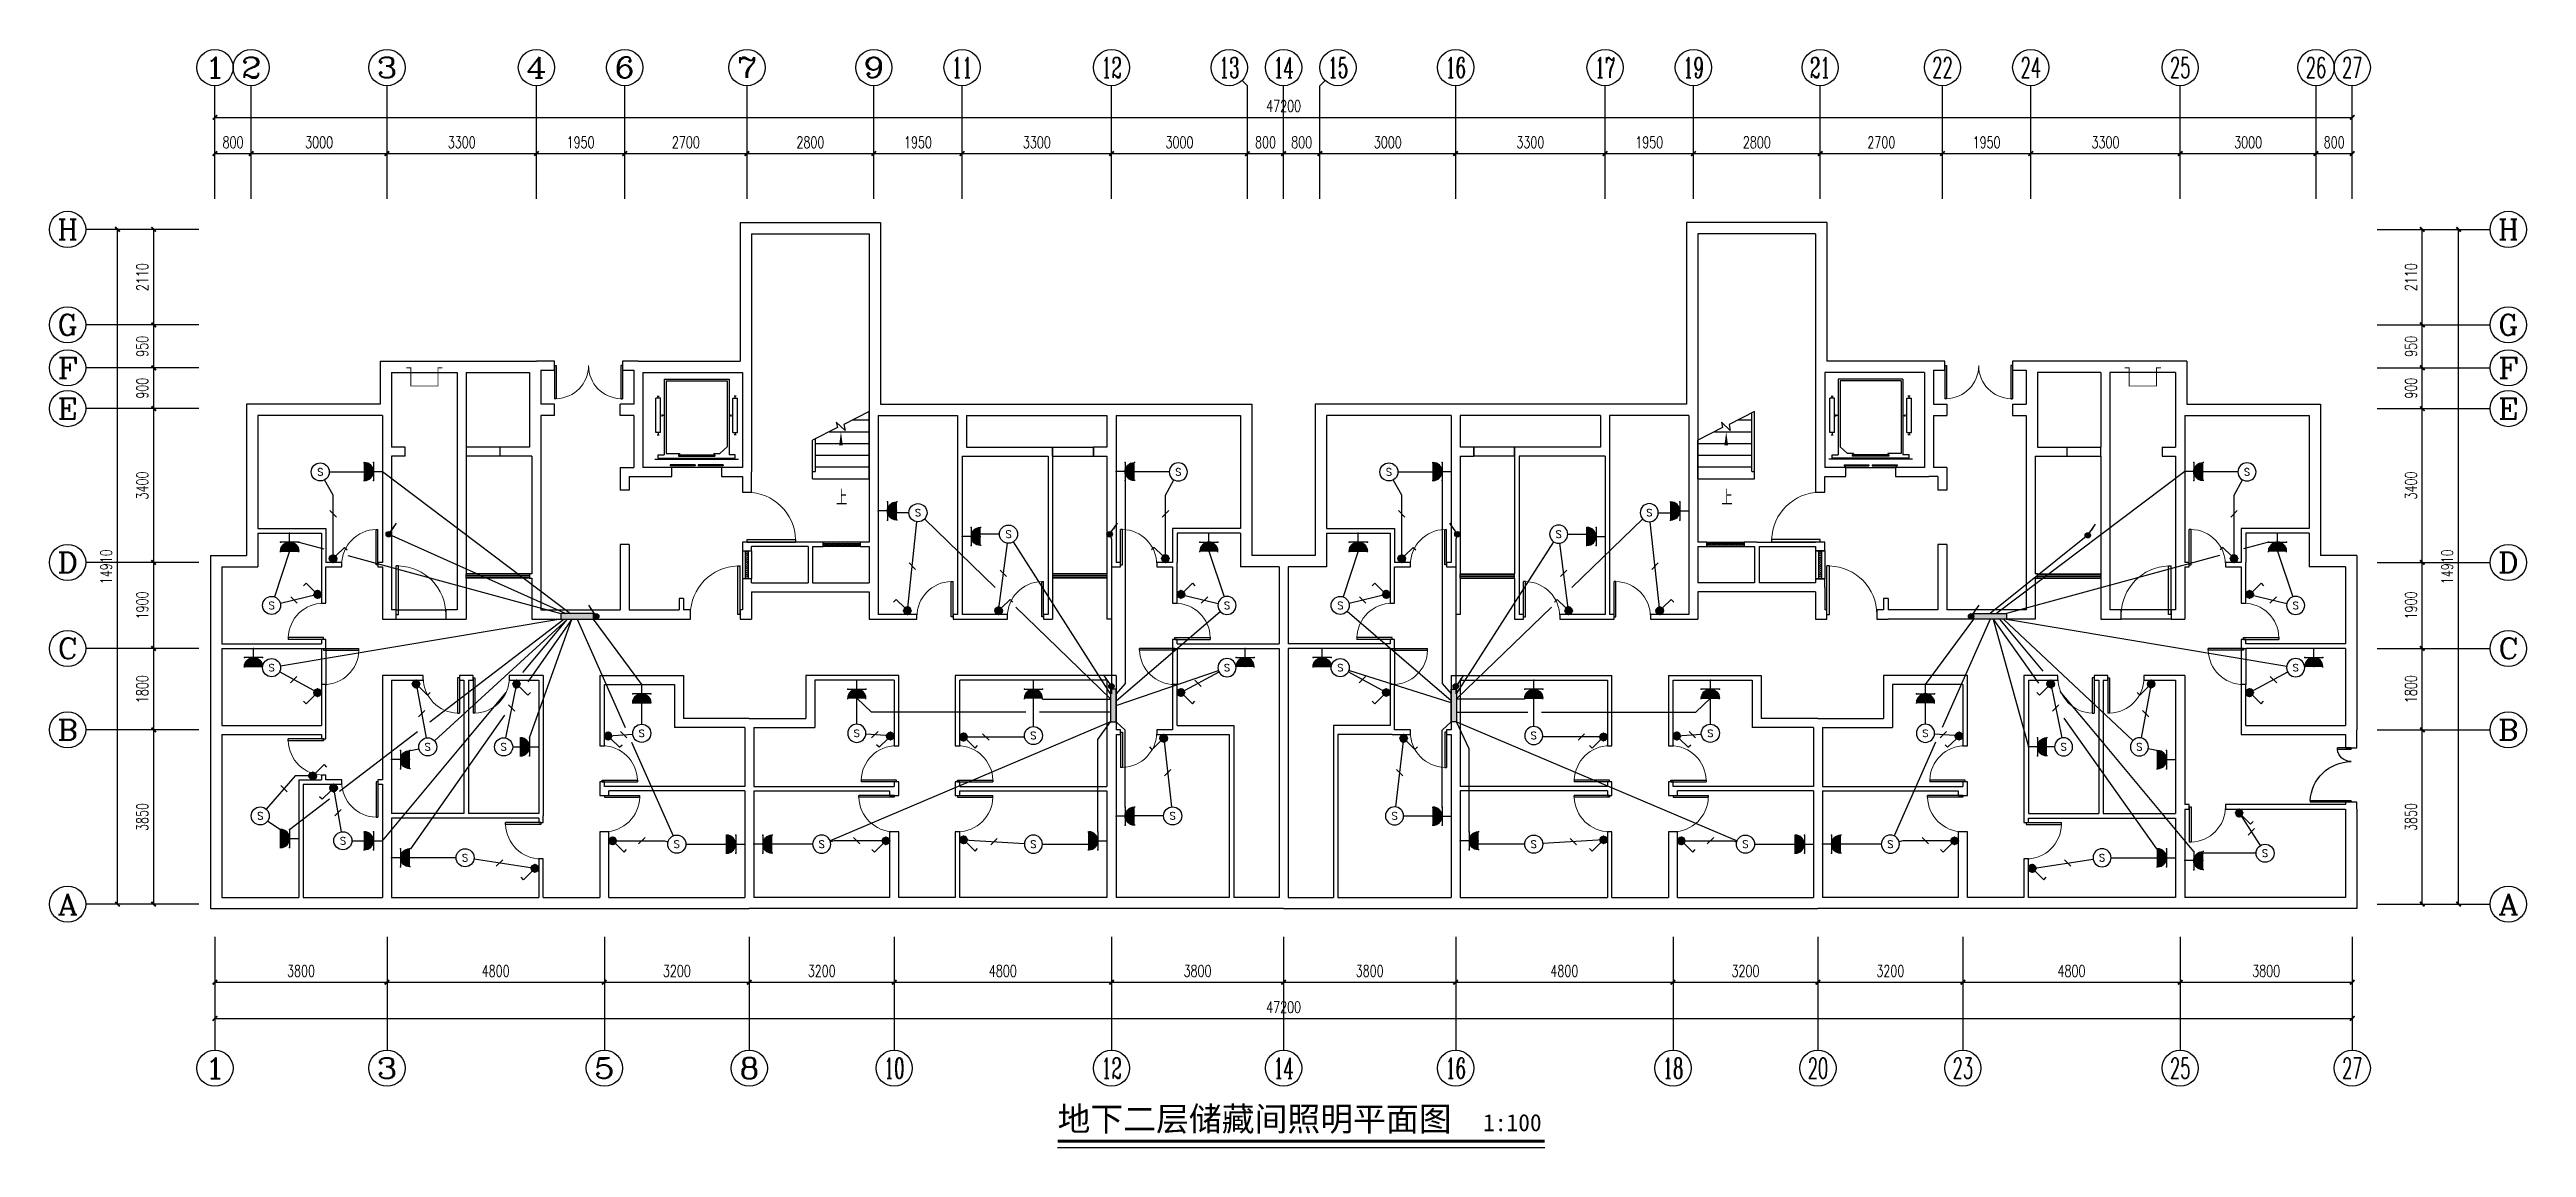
# Model space of a CAD drawing. Extents: x 4484248 to 4538948, y -183585 to -159322.
import ezdxf
from ezdxf.enums import TextEntityAlignment as Align

# ---------------------------------------------------------------- set-up
doc = ezdxf.new("R2010")
doc.units = 0
doc.header["$LTSCALE"] = 1000
doc.header["$MEASUREMENT"] = 0
doc.linetypes.add('DASH', pattern=[0.35, 0.25, -0.1])
for name, color, linetype in [('DIM_SYMB', 3, 'Continuous'), ('EQUIP-动力', 3, 'Continuous'), ('EQUIP-照明', 3, 'Continuous'), ('LAYER3', 7, 'Continuous'), ('TEL_TEXT', 7, 'Continuous'), ('图层1', 7, 'Continuous'), ('图层4', 7, 'Continuous')]:
    doc.layers.add(name, color=color, linetype=linetype)
doc.styles.add('_TCH_AXIS', font='COMPLEX', dxfattribs={"bigfont": 'GBCBIG'})
doc.styles.add('_TCH_DIM', font='SIMPLEX', dxfattribs={"bigfont": 'GBCBIG'})
doc.styles.add('_TCH_DIM_T3', font='SIMPLEX', dxfattribs={"width": 0.705882, "bigfont": 'GBCBIG'})
doc.styles.add('_TEL_ATTDEF', font='simplex.shx', dxfattribs={"width": 0.8, "height": 3, "bigfont": 'hztxt.shx'})
doc.styles.add('_TEL_DIM', font='SIMPLEX', dxfattribs={"width": 0.8, "height": 3.5, "bigfont": 'HZTXT'})
doc.styles.get("Standard").update_dxf_attribs({"font": 'gbenor.shx', "bigfont": 'gbcbig.shx'})
doc.styles.add('宋体1.0', font='')
doc.styles.get('宋体1.0').set_extended_font_data('SimSun')

msp = doc.modelspace()

# ---------------------------------------------------------------- texts
at = {"color": 7, "style": '_TCH_AXIS'}
for s, height, width, p, p2 in [('1', 453, 2.333333, (4487675, -159948), (4488128, -159948)), ('2', 453, 1.5, (4488475, -159948), (4488928, -159948)), ('3', 453, 1.5, (4491475, -159948), (4491928, -159948)), ('4', 453, 1.3125, (4494775, -159948), (4495228, -159948)), ('6', 453, 1.5, (4496725, -159948), (4497178, -159948)), ('7', 453, 1.5, (4499425, -159948), (4499878, -159948)), ('9', 453, 1.5, (4502225, -159948), (4502678, -159948)), ('11', 452.5, 0.875, (4504175, -159948), (4504628, -159948)), ('12', 452.5, 0.724138, (4507475, -159948), (4507928, -159948)), ('13', 452.5, 0.724138, (4510075, -159948), (4510528, -159948)), ('14', 452.5, 0.677419, (4511275, -159948), (4511728, -159948)), ('15', 452.5, 0.724138, (4512475, -159948), (4512928, -159948)), ('16', 452.5, 0.724138, (4515075, -159948), (4515528, -159948)), ('17', 452.5, 0.724138, (4518375, -159948), (4518828, -159948)), ('19', 452.5, 0.724138, (4520325, -159948), (4520778, -159948)), ('21', 452.5, 0.724138, (4523125, -159948), (4523578, -159948)), ('22', 452.5, 0.617647, (4525825, -159948), (4526278, -159948)), ('24', 452.5, 0.583333, (4527775, -159948), (4528228, -159948)), ('25', 452.5, 0.617647, (4531075, -159948), (4531528, -159948)), ('26', 452.5, 0.617647, (4534075, -159948), (4534528, -159948)), ('27', 452.5, 0.617647, (4534875, -159948), (4535328, -159948)), ('H', 453, 1.05, (4484422, -163523), (4484875, -163523)), ('H', 453, 1.05, (4538322, -163523), (4538775, -163523)), ('G', 453, 1.166667, (4484422, -165633), (4484875, -165633)), ('G', 453, 1.166667, (4538322, -165633), (4538775, -165633)), ('F', 453, 1.3125, (4484422, -166583), (4484875, -166583)), ('F', 453, 1.3125, (4538322, -166583), (4538775, -166583)), ('E', 453, 1.3125, (4484422, -167483), (4484875, -167483)), ('E', 453, 1.3125, (4538322, -167483), (4538775, -167483)), ('D', 453, 1.235294, (4484422, -170883), (4484875, -170883)), ('D', 453, 1.235294, (4538322, -170883), (4538775, -170883)), ('C', 453, 1.4, (4484422, -172783), (4484875, -172783)), ('C', 453, 1.4, (4538322, -172783), (4538775, -172783)), ('B', 453, 1.235294, (4484422, -174583), (4484875, -174583)), ('B', 453, 1.235294, (4538322, -174583), (4538775, -174583)), ('A', 453, 1.166667, (4484422, -178433), (4484875, -178433)), ('A', 453, 1.166667, (4538322, -178433), (4538775, -178433)), ('1', 453, 2.333333, (4487675, -182059), (4488128, -182059)), ('3', 453, 1.5, (4491475, -182059), (4491928, -182059)), ('5', 453, 1.5, (4496275, -182059), (4496728, -182059)), ('8', 453, 1.5, (4499475, -182059), (4499928, -182059)), ('10', 452.5, 0.724138, (4502675, -182059), (4503128, -182059)), ('12', 452.5, 0.724138, (4507475, -182059), (4507928, -182059)), ('14', 452.5, 0.677419, (4511275, -182059), (4511728, -182059)), ('16', 452.5, 0.724138, (4515075, -182059), (4515528, -182059)), ('18', 452.5, 0.724138, (4519875, -182059), (4520328, -182059)), ('20', 452.5, 0.617647, (4523075, -182059), (4523528, -182059)), ('23', 452.5, 0.617647, (4526275, -182059), (4526728, -182059)), ('25', 452.5, 0.617647, (4531075, -182059), (4531528, -182059)), ('27', 452.5, 0.617647, (4534875, -182059), (4535328, -182059))]:
    msp.add_text(s, height=height, dxfattribs=dict(at, width=width)).set_placement(p, p2, align=Align.FIT)
at = {"color": 7, "style": '宋体1.0'}
for s, height, p in [('地下二层储藏间照明平面图', 531.65, (4506509, -183219)), ('1:100', 379.7, (4515908, -183225))]:
    msp.add_text(s, height=height, dxfattribs=at).set_placement(p)
at = {"color": 7, "char_height": 255, "attachment_point": 5, "style": '_TCH_DIM_T3'}
for s, insert in [('\\A1;47200', (4511501, -160572)), ('\\A1;800', (4488301, -161372)), ('\\A1;3000', (4490201, -161372)), ('\\A1;3300', (4493351, -161372)), ('\\A1;1950', (4495976, -161372)), ('\\A1;2700', (4498301, -161372)), ('\\A1;2800', (4501051, -161372)), ('\\A1;1950', (4503426, -161372)), ('\\A1;3300', (4506051, -161372)), ('\\A1;3000', (4509201, -161372)), ('\\A1;800', (4511101, -161372)), ('\\A1;800', (4511901, -161372)), ('\\A1;3000', (4513801, -161372)), ('\\A1;3300', (4516951, -161372)), ('\\A1;1950', (4519576, -161372)), ('\\A1;2800', (4521951, -161372)), ('\\A1;2700', (4524701, -161372)), ('\\A1;1950', (4527026, -161372)), ('\\A1;3300', (4529651, -161372)), ('\\A1;3000', (4532801, -161372)), ('\\A1;800', (4534701, -161372)), ('\\A1;3800', (4489801, -179683)), ('\\A1;4800', (4494101, -179683)), ('\\A1;3200', (4498101, -179683)), ('\\A1;3200', (4501301, -179683)), ('\\A1;4800', (4505301, -179683)), ('\\A1;3800', (4509601, -179683)), ('\\A1;3800', (4513401, -179683)), ('\\A1;4800', (4517701, -179683)), ('\\A1;3200', (4521701, -179683)), ('\\A1;3200', (4524901, -179683)), ('\\A1;4800', (4528901, -179683)), ('\\A1;3800', (4533201, -179683)), ('\\A1;47200', (4511501, -180483))]:
    msp.add_mtext(s, dxfattribs=dict(at, insert=insert))
at = {"color": 7, "char_height": 255, "attachment_point": 5, "rotation": 90, "style": '_TCH_DIM_T3'}
for s, insert in [('\\A1;2110', (4486298, -164352)), ('\\A1;2110', (4536398, -164352)), ('\\A1;950', (4486298, -165882)), ('\\A1;950', (4536398, -165882)), ('\\A1;900', (4486298, -166807)), ('\\A1;900', (4536398, -166807)), ('\\A1;3400', (4486298, -168957)), ('\\A1;3400', (4536398, -168957)), ('\\A1;14910', (4485498, -170752)), ('\\A1;14910', (4537198, -170752)), ('\\A1;1900', (4486298, -171607)), ('\\A1;1900', (4536398, -171607)), ('\\A1;1800', (4486298, -173457)), ('\\A1;1800', (4536398, -173457)), ('\\A1;3850', (4486298, -176282)), ('\\A1;3850', (4536398, -176282))]:
    msp.add_mtext(s, dxfattribs=dict(at, insert=insert))
at = {"layer": 'DIM_SYMB', "color": 7, "style": '_TCH_DIM'}
for p in [(4501622, -169392), (4521172, -169392)]:
    msp.add_text('上', height=338, dxfattribs=at).set_placement(p)

# ---------------------------------------------------------------- blocks, each defined once
blk = doc.blocks.new('_ArchTick')
at = {"color": 0, "linetype": 'ByBlock', "const_width": 0.4}
blk.add_lwpolyline([(-0.5, -0.5), (0.5, 0.5)], dxfattribs=at)
blk = doc.blocks.new('$equip$00001838')
blk.add_circle((0, 0), 0.5)
at = {"color": 7, "style": '_TEL_DIM'}
blk.add_attdef('$TEXT$', text='', height=0.4, dxfattribs=at).set_placement((0, 0), align=Align.MIDDLE_CENTER)
at = {"color": 7, "style": '_TEL_DIM', "flags": 1}
blk.add_attdef('A', text='', height=0.00002, dxfattribs=at).set_placement((0, 0), align=Align.MIDDLE_CENTER)
blk = doc.blocks.new('$equip$00001962')
for p, q in [((0.15, 0.36), (0.63, 0.83)), ((0.63, 0.83), (0.77, 0.69))]:
    blk.add_line(p, q)
blk.add_circle((0, 0.21), 0.208)
for p in [(-0.21, 0.21), (0, 0.42), (0, 0), (0.21, 0.21)]:
    blk.add_point(p)
for points in [[(-0.18, 0.31), (0.18, 0.31), (-0.21, 0.21), (0.21, 0.21)], [(-0.18, 0.1), (0.18, 0.1), (-0.21, 0.21), (0.21, 0.21)], [(-0.1, 0.39), (0.1, 0.39), (-0.18, 0.31), (0.18, 0.31)], [(-0.1, 0.03), (0.1, 0.03), (-0.18, 0.1), (0.18, 0.1)], [(0, 0.42), (0, 0.42), (-0.1, 0.39), (0.1, 0.39)], [(0, 0), (0, 0), (-0.1, 0.03), (0.1, 0.03)]]:
    blk.add_solid(points)
at = {"layer": 'TEL_TEXT', "style": '_TEL_DIM', "flags": 1}
blk.add_attdef('A', text='', height=0.00002, dxfattribs=at).set_placement((0, 0), align=Align.MIDDLE_CENTER)
blk = doc.blocks.new('$equip$00001237')
for p, q in [((-0.5, 1.05), (-0.5, 1)), ((-0.5, 1), (0.5, 1)), ((0.5, 0.5), (-0.5, 0.5)), ((0, 0.5), (0, 0)), ((0.5, 1.05), (0.5, 1))]:
    blk.add_line(p, q)
blk.add_arc((0, 1), 0.5, 180, 0)
for p in [(-0.5, 0.5), (0, 1), (0, 0), (0.5, 0.5)]:
    blk.add_point(p)
for points in [[(0.43, 0.75), (-0.43, 0.75), (0.5, 1), (-0.5, 1)], [(0.25, 0.57), (-0.25, 0.57), (0.43, 0.75), (-0.43, 0.75)], [(0, 0.5), (0, 0.5), (0.25, 0.57), (-0.25, 0.57)]]:
    blk.add_solid(points)
at = {"flags": 9}
blk.add_attdef('A', (0, 0), '', height=0.00002, dxfattribs=at)
blk = doc.blocks.new('$WINLIB2D$00000039')
at = {"color": 0}
for points in [[(-0.5, 0.5), (-0.5, -0.5)], [(0.5, 0.5), (-0.5, 0.5)], [(-0.5, 0.167), (0.5, 0.167)], [(-0.452, -0.167), (-0.5, 0.084)], [(-0.384, -0.167), (-0.448, 0.167)], [(-0.316, -0.167), (-0.38, 0.167)], [(-0.248, -0.167), (-0.312, 0.167)], [(-0.18, -0.167), (-0.244, 0.167)], [(-0.112, -0.167), (-0.176, 0.167)], [(-0.044, -0.167), (-0.108, 0.167)], [(0.024, -0.167), (-0.04, 0.167)], [(0.092, -0.167), (0.028, 0.167)], [(0.16, -0.167), (0.096, 0.167)], [(0.228, -0.167), (0.164, 0.167)], [(0.296, -0.167), (0.232, 0.167)], [(0.364, -0.167), (0.3, 0.167)], [(0.432, -0.167), (0.368, 0.167)], [(0.5, -0.167), (0.436, 0.167)], [(0.5, -0.5), (0.5, 0.5)], [(-0.5, -0.167), (0.5, -0.167)], [(0.5, -0.5), (-0.5, -0.5)]]:
    blk.add_lwpolyline(points, dxfattribs=at)
blk = doc.blocks.new('$DorLib2D$00000001')
for p, q in [((0.45, 0.975), (0.5, 0.975)), ((0.45, 0), (0.45, 0.975)), ((0.5, 0), (0.5, 0.975)), ((0.5, 0), (0.45, 0))]:
    blk.add_line(p, q)
at = {"lineweight": 13}
blk.add_arc((0.475, 0), 0.975, 91.4693, 180, dxfattribs=at)
blk = doc.blocks.new('$DORLIB2D$00000127')
at = {"color": 0}
for points in [[(-0.533, 0.795), (-0.533, 0.69)], [(-0.033, 0.795), (-0.533, 0.795)], [(-0.033, 0.69), (-0.533, 0.69)], [(0.5, 0.5), (-0.5, 0.5)], [(-0.033, 0.795), (-0.033, 0.69)], [(0.533, 0.795), (0.033, 0.795)], [(0.033, 0.795), (0.033, 0.69)], [(0.533, 0.69), (0.033, 0.69)], [(0.533, 0.795), (0.533, 0.69)]]:
    blk.add_lwpolyline(points, dxfattribs=at)
blk = doc.blocks.new('$TCHSYS$WIN2D')
for p, q in [((-0.5, 0.5), (0.5, 0.5)), ((0.5, 0.167), (-0.5, 0.167)), ((0.5, -0.167), (-0.5, -0.167)), ((-0.5, -0.5), (0.5, -0.5))]:
    blk.add_line(p, q)
blk = doc.blocks.new('$DorLib2D$00000002')
for p, q in [((-0.5, 0), (-0.5, 0.4875)), ((-0.475, 0.4875), (-0.5, 0.4875)), ((-0.475, 0), (-0.475, 0.4875)), ((0.475, 0), (0.475, 0.4875)), ((0.475, 0.4875), (0.5, 0.4875)), ((0.5, 0), (0.5, 0.4875)), ((-0.5, 0), (-0.475, 0)), ((0.5, 0), (0.475, 0))]:
    blk.add_line(p, q)
at = {"lineweight": 13}
for centre, start, end in [((-0.4875, 0), 0, 88.53072), ((0.4875, 0), 91.46928, 180)]:
    blk.add_arc(centre, 0.4875, start, end, dxfattribs=at)
blk = doc.blocks.new('$DorLib2D$00000225')
at = {"color": 0}
for p, q in [((0.475, -0.001), (0.475, 0.752)), ((0.475, 0.752), (0.5, 0.752)), ((0.5, -0.001), (0.5, 0.752)), ((-0.5, 0), (-0.5, 0.252)), ((-0.475, 0.252), (-0.5, 0.252)), ((-0.475, 0), (-0.475, 0.252)), ((-0.475, 0), (-0.5, 0)), ((0.475, -0.001), (0.5, -0.001))]:
    blk.add_line(p, q, dxfattribs=at)
for centre, radius, start, end in [((0.505, -0.002), 0.755, 92.2493, 179.7238), ((-0.501, 0.003), 0.251, 359.7899, 84.0974)]:
    blk.add_arc(centre, radius, start, end, dxfattribs=at)

# ---------------------------------------------------------------- hatches: boundary and pattern name
at = {"layer": 'LAYER3'}
h = msp.add_hatch(color=0, dxfattribs=at)
edge = h.paths.add_edge_path()
edge.add_arc((4491741, -170032), 60, 0, 360)
h = msp.add_hatch(color=0, dxfattribs=at)
edge = h.paths.add_edge_path()
edge.add_arc((4507661, -170032), 60, 0, 360)
h = msp.add_hatch(color=0, dxfattribs=at)
edge = h.paths.add_edge_path()
edge.add_arc((4515341, -170032), 60, 0, 360)
h = msp.add_hatch(color=0, dxfattribs=at)
edge = h.paths.add_edge_path()
edge.add_arc((4529261, -170056), 60, 0, 360)
h = msp.add_hatch(color=0, dxfattribs=at)
edge = h.paths.add_edge_path()
edge.add_arc((4496320, -171847), 60, 0, 360)
h = msp.add_hatch(color=0, dxfattribs=at)
edge = h.paths.add_edge_path()
edge.add_arc((4526683, -171847), 60, 0, 360)
h = msp.add_hatch(color=0, dxfattribs=at)
edge = h.paths.add_edge_path()
edge.add_arc((4507699, -173393), 60, 0, 360)
h = msp.add_hatch(color=0, dxfattribs=at)
edge = h.paths.add_edge_path()
edge.add_arc((4515303, -173393), 60, 0, 360)
at = {"layer": '图层4'}
for points in [[(4495540, -171787), (4495540, -171907), (4496260, -171907), (4496260, -171787)], [(4527463, -171787), (4527463, -171907), (4526743, -171907), (4526743, -171787)], [(4507801, -173457), (4507681, -173457), (4507681, -174177), (4507801, -174177)], [(4515201, -173457), (4515321, -173457), (4515322, -174177), (4515202, -174177)]]:
    msp.add_hatch(color=7, dxfattribs=at).paths.add_polyline_path(points)

# ---------------------------------------------------------------- linework, layer by layer
at = {"color": 7}
for p, q in [((4487901, -162622), (4487901, -160122)), ((4488701, -162622), (4488701, -160122)), ((4491701, -162622), (4491701, -160122)), ((4495001, -162622), (4495001, -160122)), ((4496951, -162622), (4496951, -160122)), ((4499651, -162622), (4499651, -160122)), ((4502451, -162622), (4502451, -160122)), ((4504401, -162622), (4504401, -160122)), ((4507701, -162622), (4507701, -160122)), ((4510584, -160005), (4510701, -160122)), ((4510701, -162622), (4510701, -160122)), ((4511501, -162622), (4511501, -160122)), ((4512419, -160005), (4512301, -160122)), ((4512301, -162622), (4512301, -160122)), ((4515301, -162622), (4515301, -160122)), ((4518601, -162622), (4518601, -160122)), ((4520551, -162622), (4520551, -160122)), ((4523351, -162622), (4523351, -160122)), ((4526051, -162622), (4526051, -160122)), ((4528001, -162622), (4528001, -160122)), ((4531301, -162622), (4531301, -160122)), ((4534301, -162622), (4534301, -160122)), ((4535101, -162622), (4535101, -160122)), ((4487901, -162622), (4487901, -160572)), ((4535101, -162622), (4535101, -160572)), ((4487901, -160822), (4535101, -160822)), ((4487901, -162622), (4487901, -161372)), ((4487901, -161622), (4488701, -161622)), ((4488701, -162622), (4488701, -161372)), ((4488701, -162622), (4488701, -161372)), ((4488701, -161622), (4491701, -161622)), ((4491701, -162622), (4491701, -161372)), ((4491701, -162622), (4491701, -161372)), ((4491701, -161622), (4495001, -161622)), ((4495001, -162622), (4495001, -161372)), ((4495001, -162622), (4495001, -161372)), ((4495001, -161622), (4496951, -161622)), ((4496951, -162622), (4496951, -161372)), ((4496951, -162622), (4496951, -161372)), ((4496951, -161622), (4499651, -161622)), ((4499651, -162622), (4499651, -161372)), ((4499651, -162622), (4499651, -161372)), ((4499651, -161622), (4502451, -161622)), ((4502451, -162622), (4502451, -161372)), ((4502451, -162622), (4502451, -161372)), ((4502451, -161622), (4504401, -161622)), ((4504401, -162622), (4504401, -161372)), ((4504401, -162622), (4504401, -161372)), ((4504401, -161622), (4507701, -161622)), ((4507701, -162622), (4507701, -161372)), ((4507701, -162622), (4507701, -161372)), ((4507701, -161622), (4510701, -161622)), ((4510701, -162622), (4510701, -161372)), ((4510701, -162622), (4510701, -161372)), ((4510701, -161622), (4511501, -161622)), ((4511501, -162622), (4511501, -161372)), ((4511501, -162622), (4511501, -161372)), ((4511501, -161622), (4512301, -161622)), ((4512301, -162622), (4512301, -161372)), ((4512301, -162622), (4512301, -161372)), ((4512301, -161622), (4515301, -161622)), ((4515301, -162622), (4515301, -161372)), ((4515301, -162622), (4515301, -161372)), ((4515301, -161622), (4518601, -161622)), ((4518601, -162622), (4518601, -161372)), ((4518601, -162622), (4518601, -161372)), ((4518601, -161622), (4520551, -161622)), ((4520551, -162622), (4520551, -161372)), ((4520551, -162622), (4520551, -161372)), ((4520551, -161622), (4523351, -161622)), ((4523351, -162622), (4523351, -161372)), ((4523351, -162622), (4523351, -161372)), ((4523351, -161622), (4526051, -161622)), ((4526051, -162622), (4526051, -161372)), ((4526051, -162622), (4526051, -161372)), ((4526051, -161622), (4528001, -161622)), ((4528001, -162622), (4528001, -161372)), ((4528001, -162622), (4528001, -161372)), ((4528001, -161622), (4531301, -161622)), ((4531301, -162622), (4531301, -161372)), ((4531301, -162622), (4531301, -161372)), ((4531301, -161622), (4534301, -161622)), ((4534301, -162622), (4534301, -161372)), ((4534301, -162622), (4534301, -161372)), ((4534301, -161622), (4535101, -161622)), ((4535101, -162622), (4535101, -161372)), ((4487548, -163297), (4485048, -163297)), ((4487548, -163297), (4485498, -163297)), ((4485748, -178207), (4485748, -163297)), ((4487548, -163297), (4486298, -163297)), ((4486548, -165407), (4486548, -163297)), ((4499501, -163147), (4499501, -166207)), ((4499501, -163147), (4502601, -163147)), ((4499751, -163397), (4499751, -166357)), ((4499751, -163397), (4502351, -163397)), ((4502351, -163397), (4502351, -167257)), ((4502601, -163147), (4502601, -167157)), ((4520401, -163147), (4520401, -167157)), ((4523501, -163147), (4520401, -163147)), ((4520651, -163397), (4520651, -167257)), ((4523251, -163397), (4520651, -163397)), ((4523251, -163397), (4523251, -166357)), ((4523501, -163147), (4523501, -166207)), ((4535648, -163297), (4537698, -163297)), ((4535648, -163297), (4536898, -163297)), ((4535648, -163297), (4538148, -163297)), ((4536648, -165407), (4536648, -163297)), ((4537448, -178207), (4537448, -163297)), ((4487548, -165407), (4485048, -165407)), ((4487548, -165407), (4486298, -165407)), ((4487548, -165407), (4486298, -165407)), ((4486548, -166357), (4486548, -165407)), ((4535648, -165407), (4536898, -165407)), ((4535648, -165407), (4536898, -165407)), ((4535648, -165407), (4538148, -165407)), ((4536648, -166357), (4536648, -165407)), ((4491551, -166207), (4491551, -167157)), ((4491551, -166207), (4493351, -166207)), ((4493351, -166207), (4495001, -166207)), ((4495401, -166207), (4495001, -166207)), ((4495401, -166407), (4495401, -166207)), ((4497251, -166207), (4496901, -166207)), ((4496901, -166207), (4496901, -166407)), ((4497251, -166207), (4499501, -166207)), ((4525751, -166207), (4523501, -166207)), ((4526101, -166207), (4525751, -166207)), ((4526101, -166407), (4526101, -166207)), ((4528001, -166207), (4527601, -166207)), ((4527601, -166207), (4527601, -166407)), ((4529651, -166207), (4528001, -166207)), ((4531451, -166207), (4529651, -166207)), ((4531451, -166207), (4531451, -167157)), ((4487548, -166357), (4485048, -166357)), ((4487548, -166357), (4486298, -166357)), ((4487548, -166357), (4486298, -166357)), ((4486548, -167257), (4486548, -166357)), ((4491801, -166457), (4491801, -167257)), ((4491801, -166457), (4493251, -166457)), ((4493251, -166457), (4493251, -168207)), ((4493451, -166457), (4493451, -168107)), ((4493451, -166457), (4494851, -166457)), ((4494851, -166457), (4494851, -167257)), ((4495101, -166407), (4495101, -167157)), ((4495101, -166407), (4495401, -166407)), ((4496901, -166407), (4497151, -166407)), ((4497151, -166407), (4497151, -167157)), ((4497351, -166457), (4497351, -167257)), ((4497351, -166457), (4499551, -166457)), ((4497824, -166605), (4499254, -166605)), ((4497824, -166605), (4497824, -168280)), ((4497866, -166643), (4499212, -166643)), ((4497866, -166643), (4497866, -168249)), ((4499212, -166643), (4499212, -168101)), ((4499254, -166605), (4499254, -168280)), ((4499551, -166457), (4499551, -168557)), ((4499751, -166357), (4499751, -168657)), ((4523251, -166357), (4523251, -168657)), ((4523451, -166457), (4523451, -168557)), ((4525651, -166457), (4523451, -166457)), ((4525179, -166605), (4523749, -166605)), ((4523749, -166605), (4523749, -168280)), ((4525137, -166643), (4523791, -166643)), ((4523791, -166643), (4523791, -168101)), ((4525137, -166643), (4525137, -168249)), ((4525179, -166605), (4525179, -168280)), ((4525651, -166457), (4525651, -167257)), ((4525851, -166407), (4525851, -167157)), ((4525851, -166407), (4526101, -166407)), ((4527601, -166407), (4527901, -166407)), ((4527901, -166407), (4527901, -167157)), ((4528151, -166457), (4528151, -167257)), ((4529551, -166457), (4528151, -166457)), ((4529551, -166457), (4529551, -168107)), ((4529751, -166457), (4529751, -168207)), ((4531201, -166457), (4529751, -166457)), ((4531201, -166457), (4531201, -167257)), ((4535648, -166357), (4536898, -166357)), ((4535648, -166357), (4536898, -166357)), ((4535648, -166357), (4538148, -166357)), ((4536648, -167257), (4536648, -166357)), ((4487548, -167257), (4485048, -167257)), ((4487548, -167257), (4486298, -167257)), ((4487548, -167257), (4486298, -167257)), ((4486548, -170657), (4486548, -167257)), ((4488601, -167157), (4488601, -169907)), ((4491551, -167157), (4488601, -167157)), ((4491801, -167257), (4491801, -168107)), ((4494851, -167257), (4494851, -168107)), ((4495401, -167157), (4495101, -167157)), ((4495401, -167407), (4495401, -167157)), ((4497151, -167157), (4496851, -167157)), ((4496851, -167407), (4496851, -167157)), ((4497351, -167257), (4497351, -168557)), ((4497639, -167786), (4497639, -167029)), ((4497740, -167029), (4497639, -167029)), ((4497666, -166979), (4497713, -166979)), ((4497690, -167029), (4497690, -166979)), ((4497740, -167786), (4497740, -167029)), ((4499338, -167786), (4499338, -167029)), ((4499338, -167029), (4499439, -167029)), ((4499411, -166979), (4499365, -166979)), ((4499388, -167029), (4499388, -166979)), ((4499439, -167786), (4499439, -167029)), ((4502351, -167321), (4501789, -167606)), ((4502351, -167257), (4502351, -170207)), ((4502351, -168807), (4502351, -167321)), ((4502601, -167157), (4504401, -167157)), ((4504401, -167157), (4507701, -167157)), ((4507701, -167157), (4510801, -167157)), ((4510801, -167157), (4510801, -169907)), ((4512201, -167157), (4512201, -169907)), ((4515301, -167157), (4512201, -167157)), ((4518601, -167157), (4515301, -167157)), ((4520401, -167157), (4518601, -167157)), ((4520651, -167257), (4520651, -170207)), ((4521901, -167321), (4521339, -167606)), ((4521841, -168647), (4521841, -167352)), ((4521901, -168647), (4521901, -167321)), ((4521901, -168647), (4521901, -167321)), ((4523564, -167786), (4523564, -167029)), ((4523665, -167029), (4523564, -167029)), ((4523591, -166979), (4523638, -166979)), ((4523615, -167029), (4523615, -166979)), ((4523665, -167786), (4523665, -167029)), ((4525263, -167786), (4525263, -167029)), ((4525263, -167029), (4525364, -167029)), ((4525336, -166979), (4525290, -166979)), ((4525313, -167029), (4525313, -166979)), ((4525364, -167786), (4525364, -167029)), ((4525651, -167257), (4525651, -168557)), ((4525851, -167157), (4526151, -167157)), ((4526151, -167157), (4526151, -167407)), ((4527601, -167157), (4527901, -167157)), ((4527601, -167157), (4527601, -167407)), ((4528151, -167257), (4528151, -168107)), ((4531201, -167257), (4531201, -168107)), ((4531451, -167157), (4534401, -167157)), ((4534401, -167157), (4534401, -169907)), ((4535648, -167257), (4536898, -167257)), ((4535648, -167257), (4536898, -167257)), ((4535648, -167257), (4538148, -167257)), ((4536648, -170657), (4536648, -167257)), ((4488851, -167407), (4488851, -169907)), ((4491601, -167407), (4488851, -167407)), ((4491601, -167407), (4491601, -168207)), ((4495401, -167407), (4495101, -167407)), ((4495101, -167407), (4495101, -168207)), ((4497151, -167407), (4496851, -167407)), ((4497151, -167407), (4497151, -168557)), ((4497740, -167786), (4497639, -167786)), ((4497666, -167837), (4497713, -167837)), ((4497690, -167786), (4497690, -167837)), ((4497774, -167431), (4497774, -167384)), ((4497824, -167408), (4497774, -167408)), ((4499254, -167408), (4499304, -167408)), ((4499304, -167431), (4499304, -167384)), ((4499338, -167786), (4499439, -167786)), ((4499411, -167837), (4499365, -167837)), ((4499388, -167786), (4499388, -167837)), ((4501646, -167678), (4501101, -167953)), ((4501161, -168647), (4501161, -167923)), ((4501469, -167767), (4502351, -167767)), ((4501816, -167738), (4501620, -167554)), ((4501620, -167554), (4501646, -167678)), ((4501789, -167606), (4501816, -167738)), ((4501984, -167507), (4502351, -167507)), ((4502551, -167407), (4504301, -167407)), ((4502551, -167407), (4502551, -170307)), ((4504301, -167407), (4504301, -168207)), ((4504501, -167407), (4504501, -168107)), ((4504501, -167407), (4507601, -167407)), ((4507601, -167407), (4507601, -168107)), ((4507801, -167407), (4507801, -168207)), ((4507801, -167407), (4510551, -167407)), ((4510551, -167407), (4510551, -169907)), ((4512451, -167407), (4512451, -169907)), ((4515201, -167407), (4512451, -167407)), ((4515201, -167407), (4515201, -168207)), ((4515401, -167407), (4515401, -168107)), ((4518501, -167407), (4515401, -167407)), ((4518501, -167407), (4518501, -168107)), ((4520451, -167407), (4518701, -167407)), ((4518701, -167407), (4518701, -168207)), ((4520451, -167407), (4520451, -170307)), ((4521196, -167678), (4520651, -167953)), ((4521019, -167767), (4521841, -167767)), ((4521366, -167738), (4521170, -167554)), ((4521170, -167554), (4521196, -167678)), ((4521339, -167606), (4521366, -167738)), ((4521534, -167507), (4521841, -167507)), ((4523665, -167786), (4523564, -167786)), ((4523591, -167837), (4523638, -167837)), ((4523615, -167786), (4523615, -167837)), ((4523699, -167431), (4523699, -167384)), ((4523749, -167408), (4523699, -167408)), ((4525179, -167408), (4525229, -167408)), ((4525229, -167431), (4525229, -167384)), ((4525263, -167786), (4525364, -167786)), ((4525336, -167837), (4525290, -167837)), ((4525313, -167786), (4525313, -167837)), ((4525851, -167407), (4525851, -168557)), ((4525851, -167407), (4526151, -167407)), ((4527601, -167407), (4527901, -167407)), ((4527901, -167407), (4527901, -168207)), ((4531401, -167407), (4534151, -167407)), ((4531401, -167407), (4531401, -168207)), ((4534151, -167407), (4534151, -169907)), ((4491601, -168207), (4491601, -170657)), ((4492101, -168107), (4491801, -168107)), ((4491801, -168307), (4491801, -170657)), ((4492101, -168307), (4491801, -168307)), ((4492101, -168307), (4492101, -168107)), ((4493251, -168207), (4493251, -170907)), ((4494851, -168107), (4493451, -168107)), ((4494201, -168107, 800), (4493451, -168107, 800)), ((4494901, -168307), (4493451, -168307)), ((4494201, -168307, 800), (4493451, -168307, 800)), ((4493451, -168307), (4493451, -170907)), ((4494901, -168307), (4494901, -170907)), ((4495101, -168207), (4495101, -170907)), ((4497614, -168373), (4499464, -168373)), ((4497690, -168280), (4497824, -168280)), ((4497690, -168350), (4497690, -168280)), ((4497690, -168350), (4499388, -168350)), ((4497866, -168249), (4498161, -168249)), ((4498135, -168280), (4498943, -168280)), ((4498135, -168280), (4498135, -168311)), ((4498135, -168311), (4498943, -168311)), ((4498161, -168249), (4498161, -168280)), ((4498917, -168249), (4499048, -168249)), ((4498917, -168249), (4498917, -168280)), ((4498943, -168280), (4498943, -168311)), ((4499048, -168249), (4499212, -168101)), ((4499388, -168280), (4499254, -168280)), ((4499388, -168350), (4499388, -168280)), ((4501101, -168647), (4501101, -167953)), ((4501101, -168647), (4501101, -167953)), ((4501161, -168027), (4502351, -168027)), ((4501161, -168287), (4502351, -168287)), ((4504301, -168207), (4504301, -171807)), ((4504401, -168307), (4504401, -171807)), ((4504401, -168307), (4506301, -168307)), ((4504501, -168107), (4506401, -168107)), ((4506301, -168307), (4506301, -170907)), ((4506401, -168107, 800), (4507301, -168107, 800)), ((4506401, -168307), (4506401, -168107)), ((4506401, -168307), (4506401, -170907)), ((4506401, -168307, 800), (4507301, -168307, 800)), ((4507601, -168107), (4507301, -168107)), ((4507301, -168107), (4507301, -168307)), ((4507301, -168307), (4507601, -168307)), ((4507601, -168307), (4507601, -170657)), ((4507801, -168207), (4507801, -170657)), ((4515201, -168207), (4515201, -170657)), ((4515701, -168107), (4515401, -168107)), ((4515401, -168307), (4515401, -170657)), ((4515401, -168307), (4515701, -168307)), ((4516601, -168107, 800), (4515701, -168107, 800)), ((4515701, -168307), (4515701, -168107)), ((4516601, -168307, 800), (4515701, -168307, 800)), ((4518501, -168107), (4516601, -168107)), ((4516601, -168107), (4516601, -168307)), ((4516601, -168307), (4516601, -170907)), ((4516701, -168307), (4516701, -170907)), ((4518601, -168307), (4516701, -168307)), ((4518601, -168307), (4518601, -171807)), ((4518701, -168207), (4518701, -171807)), ((4520651, -168807), (4520651, -167953)), ((4520651, -168027), (4521841, -168027)), ((4520651, -168287), (4521841, -168287)), ((4525389, -168373), (4523539, -168373)), ((4523615, -168280), (4523749, -168280)), ((4523615, -168350), (4523615, -168280)), ((4525313, -168350), (4523615, -168350)), ((4523955, -168249), (4523791, -168101)), ((4524086, -168249), (4523955, -168249)), ((4524868, -168280), (4524060, -168280)), ((4524060, -168280), (4524060, -168311)), ((4524868, -168311), (4524060, -168311)), ((4524086, -168249), (4524086, -168280)), ((4524842, -168249), (4524842, -168280)), ((4525137, -168249), (4524842, -168249)), ((4524868, -168280), (4524868, -168311)), ((4525313, -168280), (4525179, -168280)), ((4525313, -168350), (4525313, -168280)), ((4527901, -168207), (4527901, -170907)), ((4528101, -168307), (4529551, -168307)), ((4528101, -168307), (4528101, -170907)), ((4528151, -168107), (4529551, -168107)), ((4528801, -168107, 800), (4529551, -168107, 800)), ((4528801, -168307, 800), (4529551, -168307, 800)), ((4529551, -168307), (4529551, -170907)), ((4529751, -168207), (4529751, -170907)), ((4530901, -168107), (4531201, -168107)), ((4530901, -168107), (4530901, -168307)), ((4530901, -168307), (4531201, -168307)), ((4531201, -168307), (4531201, -170657)), ((4531401, -168207), (4531401, -170657)), ((4496851, -168557), (4496851, -169057)), ((4496851, -168557), (4497151, -168557)), ((4497051, -168757), (4497051, -169057)), ((4497051, -168757), (4497251, -168757)), ((4497251, -168757), (4497989, -168757)), ((4497989, -168557), (4497351, -168557)), ((4497989, -168757), (4497989, -168557)), ((4499551, -168557), (4499089, -168557)), ((4499089, -168557), (4499089, -168757)), ((4499089, -168757), (4499551, -168757)), ((4499551, -168757), (4499551, -169107)), ((4499751, -169107), (4499751, -168657)), ((4501101, -168807), (4501101, -168647)), ((4501101, -168647), (4501161, -168647)), ((4501101, -168807), (4502351, -168807)), ((4501161, -168547), (4502351, -168547)), ((4520651, -168547), (4521841, -168547)), ((4520651, -168807), (4521901, -168807)), ((4521841, -168647), (4521901, -168647)), ((4521901, -168807), (4521901, -168647)), ((4523251, -168657), (4523251, -169107)), ((4523914, -168557), (4523451, -168557)), ((4523451, -169107), (4523451, -168757)), ((4523451, -168757), (4523914, -168757)), ((4523914, -168757), (4523914, -168557)), ((4525651, -168557), (4525014, -168557)), ((4525014, -168557), (4525014, -168757)), ((4525014, -168757), (4525751, -168757)), ((4525951, -168757), (4525751, -168757)), ((4526151, -168557), (4525851, -168557)), ((4525951, -168757), (4525951, -169057)), ((4526151, -168557), (4526151, -169057)), ((4497051, -169057), (4496851, -169057)), ((4499551, -169107), (4499751, -169107)), ((4523251, -169107), (4523451, -169107)), ((4526151, -169057), (4525951, -169057)), ((4488601, -169907), (4488601, -170507)), ((4488851, -169907), (4490351, -169907)), ((4488851, -170007), (4490251, -170007)), ((4488851, -170007), (4488851, -170757)), ((4490251, -170007), (4490251, -170657)), ((4490351, -169907), (4490351, -170657)), ((4509051, -169907), (4509051, -170657)), ((4510551, -169907), (4509051, -169907)), ((4509151, -170007), (4509151, -170657)), ((4510551, -170007), (4509151, -170007)), ((4510551, -170007), (4510551, -170757)), ((4510801, -169907), (4510801, -170507)), ((4512201, -169907), (4512201, -170507)), ((4512451, -169907), (4513951, -169907)), ((4512451, -170007), (4513851, -170007)), ((4512451, -170007), (4512451, -170757)), ((4513851, -170007), (4513851, -170657)), ((4513951, -169907), (4513951, -170657)), ((4532651, -169907), (4532651, -170657)), ((4534151, -169907), (4532651, -169907)), ((4532751, -170007), (4532751, -170657)), ((4534151, -170007), (4532751, -170007)), ((4534151, -170007), (4534151, -170757)), ((4534401, -169907), (4534401, -170507)), ((4487548, -170657), (4485048, -170657)), ((4487548, -170657), (4486298, -170657)), ((4487548, -170657), (4486298, -170657)), ((4486548, -172557), (4486548, -170657)), ((4487801, -170507), (4487801, -172507)), ((4487801, -170507), (4488601, -170507)), ((4490251, -170657), (4490251, -171557)), ((4490701, -170657), (4490351, -170657)), ((4490701, -170757), (4490701, -170657)), ((4491601, -170657), (4491501, -170657)), ((4491501, -170657), (4491501, -170757)), ((4491801, -170657), (4491801, -170657)), ((4491801, -170657), (4491801, -171707)), ((4496851, -170257), (4496851, -171707)), ((4497051, -170257), (4496851, -170257)), ((4497051, -170257), (4497051, -171707)), ((4499751, -170207), (4499551, -170207)), ((4499551, -170207), (4499551, -170307)), ((4499551, -170307), (4499551, -170397)), ((4499551, -170397), (4499751, -170397)), ((4501052, -170207), (4499751, -170207)), ((4499751, -170397), (4499751, -170307)), ((4501001, -170307), (4499751, -170307)), ((4501001, -170307), (4501001, -171107)), ((4501331, -170207), (4501052, -170207)), ((4501101, -170307), (4501331, -170307)), ((4501101, -170307), (4501101, -171107)), ((4501331, -170307), (4501331, -170207)), ((4502351, -170207), (4502151, -170207)), ((4502151, -170207), (4502151, -170307)), ((4502151, -170307), (4502351, -170307)), ((4502351, -170307), (4502351, -171107)), ((4502551, -170307), (4502551, -171207)), ((4507601, -170657), (4507601, -170657)), ((4507601, -170657), (4507601, -170907)), ((4507901, -170657), (4507801, -170657)), ((4507901, -170757), (4507901, -170657)), ((4509051, -170657), (4508701, -170657)), ((4508701, -170657), (4508701, -170757)), ((4509151, -171557), (4509151, -170657)), ((4511501, -170507), (4510801, -170507)), ((4512201, -170507), (4511501, -170507)), ((4513851, -170657), (4513851, -171557)), ((4514301, -170657), (4513951, -170657)), ((4514301, -170757), (4514301, -170657)), ((4515201, -170657), (4515101, -170657)), ((4515101, -170657), (4515101, -170757)), ((4515401, -170657), (4515401, -170657)), ((4515401, -170657), (4515401, -170907)), ((4520451, -170307), (4520451, -171207)), ((4520851, -170207), (4520651, -170207)), ((4520651, -170307), (4520851, -170307)), ((4520651, -170307), (4520651, -171107)), ((4520851, -170307), (4520851, -170207)), ((4521951, -170207), (4521671, -170207)), ((4521671, -170207), (4521671, -170307)), ((4521671, -170307), (4521901, -170307)), ((4521901, -170307), (4521901, -171107)), ((4521951, -170207), (4523251, -170207)), ((4522001, -170307), (4522001, -171107)), ((4522001, -170307), (4523251, -170307)), ((4523451, -170207), (4523251, -170207)), ((4523251, -170307), (4523251, -170397)), ((4523251, -170397), (4523451, -170397)), ((4523451, -170307), (4523451, -170207)), ((4523451, -170397), (4523451, -170307)), ((4525951, -170257), (4525951, -171707)), ((4526151, -170257), (4525951, -170257)), ((4526151, -170257), (4526151, -171707)), ((4531201, -170657), (4531201, -170657)), ((4531201, -170657), (4531201, -171707)), ((4531501, -170657), (4531401, -170657)), ((4531501, -170757), (4531501, -170657)), ((4532651, -170657), (4532301, -170657)), ((4532301, -170657), (4532301, -170757)), ((4532751, -171557), (4532751, -170657)), ((4535201, -170507), (4534401, -170507)), ((4535201, -170507), (4535201, -172507)), ((4535648, -170657), (4536898, -170657)), ((4535648, -170657), (4536898, -170657)), ((4535648, -170657), (4538148, -170657)), ((4536648, -172557), (4536648, -170657)), ((4488051, -170757), (4488051, -172457)), ((4488051, -170757), (4488851, -170757)), ((4490351, -170757), (4490701, -170757)), ((4490351, -171557), (4490351, -170757)), ((4491501, -170757), (4491601, -170757)), ((4491601, -170757), (4491601, -171907)), ((4493251, -170907), (4493251, -171707)), ((4493451, -171007), (4493451, -170907)), ((4493451, -171007), (4493451, -171907)), ((4494901, -170907), (4494851, -170907)), ((4494851, -170907), (4494851, -171007)), ((4494851, -171007), (4494901, -171007)), ((4494901, -171007), (4494901, -171907)), ((4495101, -170907), (4495101, -171707)), ((4499751, -171017), (4499551, -171017)), ((4499551, -171017), (4499551, -171207)), ((4499551, -171207), (4499551, -171707)), ((4499751, -171107), (4499751, -171017)), ((4499751, -171107), (4501001, -171107)), ((4501101, -171107), (4502351, -171107)), ((4502551, -171207), (4502551, -171807)), ((4506301, -170907), (4506301, -171807)), ((4506401, -170907), (4506401, -171007)), ((4506401, -171007), (4506401, -171907)), ((4507601, -170907), (4507601, -171007)), ((4507601, -171007), (4507601, -171907)), ((4507701, -170757), (4507901, -170757)), ((4507701, -170757), (4507701, -170907)), ((4507701, -170907), (4507701, -171907)), ((4508701, -170757), (4509051, -170757)), ((4509051, -170757), (4509051, -171557)), ((4511401, -170757), (4510551, -170757)), ((4511401, -170757), (4511401, -172457)), ((4512451, -170757), (4511601, -170757)), ((4511601, -170757), (4511601, -172457)), ((4513951, -170757), (4514301, -170757)), ((4513951, -171557), (4513951, -170757)), ((4515101, -170757), (4515301, -170757)), ((4515301, -170757), (4515301, -170907)), ((4515301, -170907), (4515301, -171807)), ((4515401, -171007), (4515401, -170907)), ((4515401, -171007), (4515401, -171807)), ((4516601, -171007), (4516601, -170907)), ((4516601, -171007), (4516601, -171907)), ((4516701, -170907), (4516701, -171807)), ((4520451, -171207), (4520451, -171807)), ((4521901, -171107), (4520651, -171107)), ((4523251, -171107), (4522001, -171107)), ((4523451, -171017), (4523251, -171017)), ((4523251, -171017), (4523251, -171107)), ((4523451, -171207), (4523451, -171017)), ((4523451, -171207), (4523451, -171707)), ((4527901, -170907), (4527901, -171707)), ((4528151, -170907), (4528101, -170907)), ((4528101, -171007), (4528151, -171007)), ((4528101, -171007), (4528101, -171907)), ((4528151, -171007), (4528151, -170907)), ((4529551, -170907), (4529551, -171007)), ((4529551, -171007), (4529551, -171907)), ((4529751, -170907), (4529751, -171707)), ((4531401, -170757), (4531401, -171907)), ((4531401, -170757), (4531501, -170757)), ((4532301, -170757), (4532651, -170757)), ((4532651, -170757), (4532651, -171557)), ((4534951, -170757), (4534151, -170757)), ((4534951, -170757), (4534951, -172457)), ((4490251, -171557), (4490351, -171557)), ((4491901, -171707), (4491801, -171707)), ((4491901, -171907), (4491901, -171707)), ((4491901, -171707), (4493001, -171707)), ((4493251, -171707), (4493001, -171707)), ((4493001, -171707), (4493001, -171907)), ((4495101, -171707), (4496851, -171707)), ((4497051, -171707), (4498151, -171707)), ((4498151, -171457), (4498151, -171707)), ((4498251, -171457), (4498151, -171457)), ((4498251, -171457), (4498251, -171707)), ((4498401, -171707), (4498251, -171707)), ((4498401, -171907), (4498401, -171707)), ((4499551, -171707), (4499501, -171707)), ((4499501, -171707), (4499501, -171907)), ((4499751, -171307), (4501052, -171307)), ((4499751, -171307), (4499751, -171907)), ((4501052, -171307), (4502351, -171307)), ((4502351, -171307), (4502351, -171907)), ((4509051, -171557), (4509151, -171557)), ((4513851, -171557), (4513951, -171557)), ((4521951, -171307), (4520651, -171307)), ((4520651, -171307), (4520651, -171907)), ((4523251, -171307), (4521951, -171307)), ((4523251, -171307), (4523251, -171907)), ((4523501, -171707), (4523451, -171707)), ((4523501, -171907), (4523501, -171707)), ((4524751, -171707), (4524601, -171707)), ((4524601, -171707), (4524601, -171907)), ((4524751, -171457), (4524751, -171707)), ((4524851, -171457), (4524751, -171457)), ((4524851, -171457), (4524851, -171707)), ((4525951, -171707), (4524851, -171707)), ((4527901, -171707), (4526151, -171707)), ((4530001, -171707), (4529751, -171707)), ((4530001, -171907), (4530001, -171707)), ((4531101, -171707), (4530001, -171707)), ((4531201, -171707), (4531101, -171707)), ((4531101, -171707), (4531101, -171907)), ((4532651, -171557), (4532751, -171557)), ((4491601, -171907), (4491901, -171907)), ((4491901, -171907), (4493001, -171907)), ((4493001, -171907), (4493451, -171907)), ((4494901, -171907), (4496951, -171907)), ((4496951, -171907), (4498151, -171907)), ((4498151, -171907), (4498401, -171907)), ((4499501, -171907), (4499751, -171907)), ((4502351, -171907), (4503402, -171907)), ((4503402, -171807), (4502551, -171807)), ((4503402, -171907), (4503402, -171807)), ((4504301, -171807), (4504202, -171807)), ((4504202, -171807), (4504202, -171907)), ((4504202, -171907), (4504401, -171907)), ((4505401, -171807), (4504401, -171807)), ((4504401, -171907), (4505401, -171907)), ((4505401, -171907), (4505401, -171807)), ((4506301, -171807), (4506201, -171807)), ((4506201, -171807), (4506201, -171907)), ((4506201, -171907), (4506401, -171907)), ((4507701, -171907), (4507601, -171907)), ((4515401, -171807), (4515301, -171807)), ((4516601, -171907), (4516801, -171907)), ((4516801, -171807), (4516701, -171807)), ((4516801, -171907), (4516801, -171807)), ((4518601, -171807), (4517601, -171807)), ((4517601, -171807), (4517601, -171907)), ((4517601, -171907), (4518601, -171907)), ((4518601, -171907), (4518801, -171907)), ((4518801, -171807), (4518701, -171807)), ((4518801, -171907), (4518801, -171807)), ((4520451, -171807), (4519601, -171807)), ((4519601, -171807), (4519601, -171907)), ((4519601, -171907), (4520651, -171907)), ((4523251, -171907), (4523501, -171907)), ((4524601, -171907), (4524851, -171907)), ((4526051, -171907), (4524851, -171907)), ((4528101, -171907), (4526051, -171907)), ((4529551, -171907), (4530001, -171907)), ((4531101, -171907), (4530001, -171907)), ((4531101, -171907), (4531401, -171907)), ((4487548, -172557), (4485048, -172557)), ((4487548, -172557), (4486298, -172557)), ((4487548, -172557), (4486298, -172557)), ((4486548, -174357), (4486548, -172557)), ((4487801, -172507), (4487801, -174357)), ((4488051, -172457), (4490251, -172457)), ((4488051, -172557), (4490251, -172557)), ((4488051, -172557), (4488051, -174257)), ((4490351, -172357), (4490251, -172357)), ((4490251, -172357), (4490251, -172457)), ((4490251, -172557), (4490351, -172557)), ((4490251, -172557), (4490251, -173357)), ((4490351, -172507), (4490351, -172357)), ((4490351, -172557), (4490351, -172507)), ((4490351, -172557), (4490351, -173357)), ((4509151, -172357), (4509051, -172357)), ((4509051, -172357), (4509051, -172557)), ((4509051, -172557), (4509151, -172557)), ((4509051, -172557), (4509051, -173357)), ((4509151, -172457), (4509151, -172357)), ((4509151, -172457), (4511401, -172457)), ((4509151, -172557), (4511401, -172557)), ((4509151, -172557), (4509151, -173357)), ((4511401, -172557), (4511401, -178057)), ((4513851, -172457), (4511601, -172457)), ((4513851, -172557), (4511601, -172557)), ((4511601, -172557), (4511601, -178057)), ((4513951, -172357), (4513851, -172357)), ((4513851, -172357), (4513851, -172457)), ((4513851, -172557), (4513951, -172557)), ((4513851, -172557), (4513851, -173357)), ((4513951, -172557), (4513951, -172357)), ((4513951, -172557), (4513951, -173357)), ((4532751, -172357), (4532651, -172357)), ((4532651, -172357), (4532651, -172507)), ((4532651, -172507), (4532651, -172557)), ((4532651, -172557), (4532751, -172557)), ((4532651, -172557), (4532651, -173357)), ((4532751, -172457), (4532751, -172357)), ((4534951, -172457), (4532751, -172457)), ((4534951, -172557), (4532751, -172557)), ((4532751, -172557), (4532751, -173357)), ((4534951, -172557), (4534951, -174257)), ((4535201, -172507), (4535201, -174357)), ((4535648, -172557), (4536898, -172557)), ((4535648, -172557), (4536898, -172557)), ((4535648, -172557), (4538148, -172557)), ((4536648, -174357), (4536648, -172557)), ((4490351, -173357), (4490251, -173357)), ((4490251, -173357), (4490251, -174257)), ((4490351, -174357), (4490351, -173357)), ((4491601, -173157), (4491601, -175457)), ((4492501, -173157), (4491601, -173157)), ((4491801, -173257), (4491801, -175557)), ((4491801, -173257), (4492501, -173257)), ((4492501, -173257), (4492501, -173157)), ((4493401, -173157), (4493301, -173157)), ((4493301, -173157), (4493301, -173257)), ((4493301, -173257), (4493401, -173257)), ((4493601, -173157), (4493401, -173157)), ((4493401, -173257), (4493401, -176207)), ((4493501, -173257), (4493501, -176207)), ((4493501, -173257), (4493601, -173257)), ((4493601, -173257), (4493601, -173157)), ((4495151, -173157), (4494401, -173157)), ((4494401, -173157), (4494401, -173257)), ((4494401, -173257), (4495051, -173257)), ((4495051, -173257), (4495051, -176207)), ((4495151, -173157), (4495151, -176257)), ((4496401, -173157), (4496401, -174707)), ((4496401, -173157), (4498251, -173157)), ((4496501, -174707), (4496501, -173357)), ((4496501, -173357), (4498051, -173357)), ((4498051, -173357), (4498051, -174307)), ((4498251, -173157), (4498251, -174107)), ((4500951, -173157), (4500951, -174107)), ((4503001, -173157), (4500951, -173157)), ((4501151, -173257), (4501151, -174307)), ((4502901, -173257), (4501151, -173257)), ((4502901, -173257), (4502901, -174707)), ((4503001, -174707), (4503001, -173157)), ((4504251, -173157), (4504251, -174707)), ((4507801, -173157), (4504251, -173157)), ((4504351, -174707), (4504351, -173257)), ((4507601, -173257), (4504351, -173257)), ((4507601, -173257), (4507601, -174357)), ((4507801, -173157), (4507801, -174357)), ((4509151, -173357), (4509051, -173357)), ((4509051, -173357), (4509051, -174357)), ((4509151, -174257), (4509151, -173357)), ((4513951, -173357), (4513851, -173357)), ((4513851, -173357), (4513851, -174257)), ((4513951, -174357), (4513951, -173357)), ((4515201, -173157), (4515201, -174357)), ((4515201, -173157), (4518751, -173157)), ((4515401, -173257), (4515401, -174357)), ((4515401, -173257), (4518651, -173257)), ((4518651, -173257), (4518651, -174707)), ((4518751, -174707), (4518751, -173157)), ((4520001, -173157), (4520001, -174707)), ((4520001, -173157), (4522051, -173157)), ((4520101, -174707), (4520101, -173257)), ((4520101, -173257), (4521851, -173257)), ((4521851, -173257), (4521851, -174307)), ((4522051, -173157), (4522051, -174107)), ((4524751, -173157), (4524751, -174107)), ((4526601, -173157), (4524751, -173157)), ((4524951, -173357), (4524951, -174307)), ((4526501, -173357), (4524951, -173357)), ((4526501, -173357), (4526501, -174707)), ((4526601, -174707), (4526601, -173157)), ((4527851, -173157), (4527851, -176257)), ((4528601, -173157), (4527851, -173157)), ((4527951, -173257), (4527951, -176207)), ((4527951, -173257), (4528601, -173257)), ((4528601, -173257), (4528601, -173157)), ((4529601, -173157), (4529401, -173157)), ((4529401, -173157), (4529401, -173257)), ((4529401, -173257), (4529501, -173257)), ((4529501, -173257), (4529501, -176207)), ((4529701, -173157), (4529601, -173157)), ((4529601, -173257), (4529701, -173257)), ((4529601, -173257), (4529601, -176207)), ((4529701, -173257), (4529701, -173157)), ((4531401, -173157), (4530501, -173157)), ((4530501, -173157), (4530501, -173257)), ((4530501, -173257), (4531201, -173257)), ((4531201, -173257), (4531201, -176107)), ((4531401, -173157), (4531401, -176007)), ((4532751, -173357), (4532651, -173357)), ((4532651, -173357), (4532651, -174457)), ((4532751, -174257), (4532751, -173357)), ((4487548, -174357), (4485048, -174357)), ((4487548, -174357), (4486298, -174357)), ((4487548, -174357), (4486298, -174357)), ((4486548, -178207), (4486548, -174357)), ((4487801, -174357), (4487801, -178307)), ((4488051, -174257), (4490251, -174257)), ((4488051, -174457), (4488051, -178057)), ((4488051, -174457), (4490251, -174457)), ((4490251, -174457), (4490251, -174557)), ((4490351, -174557), (4490351, -174357)), ((4499601, -174307), (4498051, -174307)), ((4499701, -174107), (4498251, -174107)), ((4499601, -174307), (4499601, -175607)), ((4499701, -174107), (4500951, -174107)), ((4499801, -174307), (4501151, -174307)), ((4499801, -174307), (4499801, -175607)), ((4507601, -174357), (4507601, -175607)), ((4507901, -174357), (4507801, -174357)), ((4507801, -174457), (4507901, -174457)), ((4507801, -174457), (4507801, -175657)), ((4507901, -174457), (4507901, -174357)), ((4509051, -174357), (4508701, -174357)), ((4508701, -174357), (4508701, -174457)), ((4508701, -174457), (4509101, -174457)), ((4509101, -174457), (4510301, -174457)), ((4509151, -174257), (4510401, -174257)), ((4510301, -174457), (4510301, -178057)), ((4510401, -174257), (4510401, -178057)), ((4512601, -174257), (4512601, -178057)), ((4513851, -174257), (4512601, -174257)), ((4512701, -174457), (4512701, -178057)), ((4513901, -174457), (4512701, -174457)), ((4513901, -174457), (4514301, -174457)), ((4514301, -174357), (4513951, -174357)), ((4514301, -174457), (4514301, -174357)), ((4515201, -174357), (4515101, -174357)), ((4515101, -174357), (4515101, -174457)), ((4515101, -174457), (4515201, -174457)), ((4515201, -174457), (4515201, -175657)), ((4515401, -174357), (4515401, -175607)), ((4523201, -174307), (4521851, -174307)), ((4523301, -174107), (4522051, -174107)), ((4523201, -174307), (4523201, -175607)), ((4523301, -174107), (4524751, -174107)), ((4523401, -174307), (4524951, -174307)), ((4523401, -174307), (4523401, -175607)), ((4532651, -174457), (4534951, -174457)), ((4532751, -174257), (4534951, -174257)), ((4534951, -174457), (4534951, -174757)), ((4535201, -174757), (4535201, -174357)), ((4535648, -174357), (4536898, -174357)), ((4535648, -174357), (4536898, -174357)), ((4535648, -174357), (4538148, -174357)), ((4536648, -178207), (4536648, -174357)), ((4490251, -174557), (4490351, -174557)), ((4496401, -174707), (4496501, -174707)), ((4502901, -174707), (4503001, -174707)), ((4504251, -174707), (4504351, -174707)), ((4518651, -174707), (4518751, -174707)), ((4520001, -174707), (4520101, -174707)), ((4526501, -174707), (4526601, -174707)), ((4534951, -174757), (4535201, -174757)), ((4489751, -175457), (4490251, -175457)), ((4489751, -175457), (4489751, -178057)), ((4489851, -175557), (4490301, -175557)), ((4489851, -175557), (4489851, -178057)), ((4490351, -175357), (4490251, -175357)), ((4490251, -175357), (4490251, -175457)), ((4490301, -175557), (4490701, -175557)), ((4490351, -175457), (4490351, -175357)), ((4490701, -175457), (4490351, -175457)), ((4490701, -175557), (4490701, -175457)), ((4491601, -175457), (4491501, -175457)), ((4491501, -175457), (4491501, -175557)), ((4491501, -175557), (4491601, -175557)), ((4491601, -175557), (4491601, -176257)), ((4491801, -175557), (4491801, -176207)), ((4496501, -175507), (4496401, -175507)), ((4496401, -175507), (4496401, -175657)), ((4496501, -175607), (4496501, -175507)), ((4503001, -175507), (4502901, -175507)), ((4502901, -175507), (4502901, -175607)), ((4503001, -175657), (4503001, -175507)), ((4504351, -175507), (4504251, -175507)), ((4504251, -175507), (4504251, -175657)), ((4504351, -175607), (4504351, -175507)), ((4518751, -175507), (4518651, -175507)), ((4518651, -175507), (4518651, -175607)), ((4518751, -175657), (4518751, -175507)), ((4520101, -175507), (4520001, -175507)), ((4520001, -175507), (4520001, -175657)), ((4520101, -175607), (4520101, -175507)), ((4526601, -175507), (4526501, -175507)), ((4526501, -175507), (4526501, -175607)), ((4526601, -175657), (4526601, -175507)), ((4496401, -175657), (4496401, -175807)), ((4496401, -175807), (4496601, -175807)), ((4499601, -175607), (4496501, -175607)), ((4499601, -175707), (4496601, -175707)), ((4496601, -175807), (4496601, -175707)), ((4499601, -175707), (4499601, -178057)), ((4499801, -175607), (4502901, -175607)), ((4499801, -175707), (4499801, -178057)), ((4499801, -175707), (4502801, -175707)), ((4502801, -175707), (4502801, -175807)), ((4502801, -175807), (4503001, -175807)), ((4503001, -175807), (4503001, -175657)), ((4504251, -175657), (4504251, -175807)), ((4504251, -175807), (4504351, -175807)), ((4504351, -175607), (4507601, -175607)), ((4504351, -175707), (4507601, -175707)), ((4504351, -175807), (4504351, -175707)), ((4507601, -175707), (4507601, -178057)), ((4507801, -175657), (4507801, -178057)), ((4515201, -175657), (4515201, -178057)), ((4518651, -175607), (4515401, -175607)), ((4518651, -175707), (4515401, -175707)), ((4515401, -175707), (4515401, -178057)), ((4518651, -175707), (4518651, -175807)), ((4518651, -175807), (4518751, -175807)), ((4518751, -175807), (4518751, -175657)), ((4520001, -175657), (4520001, -175807)), ((4520001, -175807), (4520201, -175807)), ((4523201, -175607), (4520101, -175607)), ((4523201, -175707), (4520201, -175707)), ((4520201, -175807), (4520201, -175707)), ((4523201, -175707), (4523201, -178057)), ((4523401, -175607), (4526501, -175607)), ((4523401, -175707), (4526401, -175707)), ((4523401, -175707), (4523401, -178057)), ((4526401, -175707), (4526401, -175807)), ((4526401, -175807), (4526601, -175807)), ((4526601, -175807), (4526601, -175657)), ((4531201, -176107), (4531201, -176207)), ((4531501, -176007), (4531401, -176007)), ((4531401, -176107), (4531501, -176107)), ((4531401, -176107), (4531401, -176257)), ((4531501, -176107), (4531501, -176007)), ((4534951, -176007), (4532301, -176007)), ((4532301, -176007), (4532301, -176107)), ((4532301, -176107), (4534951, -176107)), ((4535201, -175957), (4534951, -175957)), ((4534951, -175957), (4534951, -176007)), ((4534951, -176107), (4534951, -178057)), ((4535201, -176107), (4535201, -175957)), ((4535201, -176107), (4535201, -178307)), ((4491601, -176257), (4491601, -178057)), ((4493401, -176207), (4491801, -176207)), ((4493401, -176307), (4491801, -176307)), ((4491801, -176307), (4491801, -178057)), ((4495051, -176307), (4493401, -176307)), ((4495051, -176207), (4493501, -176207)), ((4495051, -176307), (4495051, -176407)), ((4495051, -176407), (4495151, -176407)), ((4495151, -176407), (4495151, -176257)), ((4496601, -176607), (4496401, -176607)), ((4496401, -176607), (4496401, -178057)), ((4496601, -178057), (4496601, -176607)), ((4503001, -176607), (4502801, -176607)), ((4502801, -176607), (4502801, -178057)), ((4503001, -178057), (4503001, -176607)), ((4504351, -176607), (4504251, -176607)), ((4504251, -176607), (4504251, -178057)), ((4504351, -178057), (4504351, -176607)), ((4518751, -176607), (4518651, -176607)), ((4518651, -176607), (4518651, -178057)), ((4518751, -178057), (4518751, -176607)), ((4520201, -176607), (4520001, -176607)), ((4520001, -176607), (4520001, -178057)), ((4520201, -178057), (4520201, -176607)), ((4526601, -176607), (4526401, -176607)), ((4526401, -176607), (4526401, -178057)), ((4526601, -178057), (4526601, -176607)), ((4527851, -176257), (4527851, -176407)), ((4527851, -176407), (4527951, -176407)), ((4527951, -176207), (4529501, -176207)), ((4527951, -176307), (4529601, -176307)), ((4527951, -176407), (4527951, -176307)), ((4529601, -176207), (4531201, -176207)), ((4529601, -176307), (4531201, -176307)), ((4531201, -176307), (4531201, -178057)), ((4531401, -176257), (4531401, -178057)), ((4495151, -177207), (4495051, -177207)), ((4495051, -177207), (4495051, -178057)), ((4495151, -178057), (4495151, -177207)), ((4527951, -177207), (4527851, -177207)), ((4527851, -177207), (4527851, -178057)), ((4527951, -178057), (4527951, -177207)), ((4487548, -178207), (4485048, -178207)), ((4487548, -178207), (4485498, -178207)), ((4487548, -178207), (4486298, -178207)), ((4487801, -178307), (4489801, -178307)), ((4488051, -178057), (4489751, -178057)), ((4489801, -178307), (4491701, -178307)), ((4489851, -178057), (4491601, -178057)), ((4491701, -178307), (4495051, -178307)), ((4491801, -178057), (4495051, -178057)), ((4495051, -178307), (4496501, -178307)), ((4495151, -178057), (4496401, -178057)), ((4496501, -178307), (4499701, -178307)), ((4496601, -178057), (4499601, -178057)), ((4502901, -178307), (4499701, -178307)), ((4502801, -178057), (4499801, -178057)), ((4504351, -178307), (4502901, -178307)), ((4504251, -178057), (4503001, -178057)), ((4507601, -178057), (4504351, -178057)), ((4507701, -178307), (4504351, -178307)), ((4510351, -178307), (4507701, -178307)), ((4510301, -178057), (4507801, -178057)), ((4511501, -178307), (4510351, -178307)), ((4511401, -178057), (4510401, -178057)), ((4511501, -178307), (4512651, -178307)), ((4511601, -178057), (4512601, -178057)), ((4512651, -178307), (4515301, -178307)), ((4512701, -178057), (4515201, -178057)), ((4515301, -178307), (4518651, -178307)), ((4515401, -178057), (4518651, -178057)), ((4518651, -178307), (4520101, -178307)), ((4518751, -178057), (4520001, -178057)), ((4520101, -178307), (4523301, -178307)), ((4520201, -178057), (4523201, -178057)), ((4526501, -178307), (4523301, -178307)), ((4526401, -178057), (4523401, -178057)), ((4527951, -178307), (4526501, -178307)), ((4527851, -178057), (4526601, -178057)), ((4531201, -178057), (4527951, -178057)), ((4531301, -178307), (4527951, -178307)), ((4535201, -178307), (4531301, -178307)), ((4534951, -178057), (4531401, -178057)), ((4535648, -178207), (4537698, -178207)), ((4535648, -178207), (4536898, -178207)), ((4535648, -178207), (4538148, -178207)), ((4487901, -178933), (4487901, -181433)), ((4487901, -178933), (4487901, -180983)), ((4487901, -178933), (4487901, -180183)), ((4491701, -178933), (4491701, -181433)), ((4491701, -178933), (4491701, -180183)), ((4491701, -178933), (4491701, -180183)), ((4496501, -178933), (4496501, -181433)), ((4496501, -178933), (4496501, -180183)), ((4496501, -178933), (4496501, -180183)), ((4499701, -178933), (4499701, -181433)), ((4499701, -178933), (4499701, -180183)), ((4499701, -178933), (4499701, -180183)), ((4502901, -178933), (4502901, -181433)), ((4502901, -178933), (4502901, -180183)), ((4502901, -178933), (4502901, -180183)), ((4507701, -178933), (4507701, -181433)), ((4507701, -178933), (4507701, -180183)), ((4507701, -178933), (4507701, -180183)), ((4511501, -178933), (4511501, -181433)), ((4511501, -178933), (4511501, -180183)), ((4511501, -178933), (4511501, -180183)), ((4515301, -178933), (4515301, -181433)), ((4515301, -178933), (4515301, -180183)), ((4515301, -178933), (4515301, -180183)), ((4520101, -178933), (4520101, -181433)), ((4520101, -178933), (4520101, -180183)), ((4520101, -178933), (4520101, -180183)), ((4523301, -178933), (4523301, -181433)), ((4523301, -178933), (4523301, -180183)), ((4523301, -178933), (4523301, -180183)), ((4526501, -178933), (4526501, -181433)), ((4526501, -178933), (4526501, -180183)), ((4526501, -178933), (4526501, -180183)), ((4531301, -178933), (4531301, -181433)), ((4531301, -178933), (4531301, -180183)), ((4531301, -178933), (4531301, -180183)), ((4535101, -178933), (4535101, -181433)), ((4535101, -178933), (4535101, -180983)), ((4535101, -178933), (4535101, -180183)), ((4487901, -179933), (4491701, -179933)), ((4491701, -179933), (4496501, -179933)), ((4496501, -179933), (4499701, -179933)), ((4499701, -179933), (4502901, -179933)), ((4502901, -179933), (4507701, -179933)), ((4507701, -179933), (4511501, -179933)), ((4511501, -179933), (4515301, -179933)), ((4515301, -179933), (4520101, -179933)), ((4520101, -179933), (4523301, -179933)), ((4523301, -179933), (4526501, -179933)), ((4526501, -179933), (4531301, -179933)), ((4531301, -179933), (4535101, -179933)), ((4487901, -180733), (4535101, -180733))]:
    msp.add_line(p, q, dxfattribs=at)
at = {"color": 7, "linetype": 'DASH'}
for p, q in [((4493451, -168107), (4493451, -168307)), ((4494201, -168307), (4494201, -168107)), ((4506401, -168107), (4506401, -168307)), ((4507301, -168307), (4507301, -168107)), ((4515701, -168107), (4515701, -168307)), ((4516601, -168307), (4516601, -168107)), ((4528801, -168107), (4528801, -168307)), ((4529551, -168307), (4529551, -168107))]:
    msp.add_line(p, q, dxfattribs=at)
at = {"color": 7}
for points, const_width in [([(4492126, -166357), (4492226, -166357), (4492226, -166757), (4492826, -166757), (4492826, -166357), (4492926, -166357)], 20), ([(4530876, -166357), (4530776, -166357), (4530776, -166757), (4530176, -166757), (4530176, -166357), (4530076, -166357)], 20), ([(4506509, -183445), (4517270, -183445)], 70)]:
    msp.add_lwpolyline(points, dxfattribs=dict(at, const_width=const_width))
msp.add_lwpolyline([(4506509, -183585), (4517270, -183585)], dxfattribs=at)
for centre in [(4487901, -159722), (4488701, -159722), (4491701, -159722), (4495001, -159722), (4496951, -159722), (4499651, -159722), (4502451, -159722), (4504401, -159722), (4507701, -159722), (4510301, -159722), (4511501, -159722), (4512701, -159722), (4515301, -159722), (4518601, -159722), (4520551, -159722), (4523351, -159722), (4526051, -159722), (4528001, -159722), (4531301, -159722), (4534301, -159722), (4535101, -159722), (4484648, -163297), (4538548, -163297), (4484648, -165407), (4538548, -165407), (4484648, -166357), (4538548, -166357), (4484648, -167257), (4538548, -167257), (4484648, -170657), (4538548, -170657), (4484648, -172557), (4538548, -172557), (4484648, -174357), (4538548, -174357), (4484648, -178207), (4538548, -178207), (4487901, -181833), (4491701, -181833), (4496501, -181833), (4499701, -181833), (4502901, -181833), (4507701, -181833), (4511501, -181833), (4515301, -181833), (4520101, -181833), (4523301, -181833), (4526501, -181833), (4531301, -181833), (4535101, -181833)]:
    msp.add_circle(centre, 400, dxfattribs=at)
at = {"layer": 'DIM_SYMB', "color": 7}
for points in [[(4501726, -168937, 0, 0, 0), (4501726, -167767, 0, 80, 0), (4501726, -168067, 0, 0, 0)], [(4521276, -168937, 0, 0, 0), (4521276, -167767, 0, 80, 0), (4521276, -168067, 0, 0, 0)]]:
    msp.add_lwpolyline(points, format="xyseb", dxfattribs=at)
at = {"layer": 'LAYER3', "color": 0}
for p, q in [((4491776, -169983), (4491914, -169787)), ((4507696, -169983), (4507834, -169787)), ((4515307, -169983), (4515169, -169787)), ((4529296, -170006), (4529434, -169810)), ((4496148, -171602), (4496285, -171798)), ((4526855, -171602), (4526717, -171798)), ((4507527, -173147), (4507665, -173344)), ((4515476, -173147), (4515338, -173344))]:
    msp.add_line(p, q, dxfattribs=at)
for points in [[(4491914, -169787, 0, 40, 0), (4491825, -169913, 40, 40, 0)], [(4507834, -169787, 0, 40, 0), (4507745, -169913, 40, 40, 0)], [(4515169, -169787, 0, 40, 0), (4515258, -169913, 40, 40, 0)], [(4529434, -169810, 0, 40, 0), (4529345, -169937, 40, 40, 0)], [(4496285, -171798, 0, 40, 0), (4496197, -171671, 40, 40, 0)], [(4526717, -171798, 0, 40, 0), (4526806, -171671, 40, 40, 0)], [(4507665, -173344, 0, 40, 0), (4507576, -173217, 40, 40, 0)], [(4515338, -173344, 0, 40, 0), (4515427, -173217, 40, 40, 0)]]:
    msp.add_lwpolyline(points, format="xyseb", dxfattribs=at)
for centre in [(4491741, -170032), (4507661, -170032), (4515341, -170032), (4529261, -170056), (4496320, -171847), (4526683, -171847), (4507699, -173393), (4515303, -173393)]:
    msp.add_circle(centre, 60, dxfattribs=at)
at = {"layer": 'TEL_TEXT', "color": 0}
for p, q in [((4490440, -169512), (4490582, -169654)), ((4508963, -169512), (4508821, -169654)), ((4514040, -169512), (4514182, -169654)), ((4532563, -169512), (4532421, -169654)), ((4503229, -170669), (4503370, -170811)), ((4505244, -170829), (4505385, -170971)), ((4517759, -170829), (4517618, -170971)), ((4519774, -170669), (4519633, -170811)), ((4489578, -171418), (4489719, -171559)), ((4509825, -171418), (4509684, -171559)), ((4513178, -171418), (4513319, -171559)), ((4533425, -171418), (4533284, -171559)), ((4489712, -173177), (4489570, -173318)), ((4509540, -173257), (4509681, -173399)), ((4513312, -173177), (4513170, -173318)), ((4533291, -173177), (4533433, -173318)), ((4492536, -173929), (4492394, -174070)), ((4494381, -173800), (4494523, -173942)), ((4528621, -173800), (4528480, -173942)), ((4530467, -173929), (4530609, -174070)), ((4496859, -174393), (4497000, -174534)), ((4502544, -174393), (4502403, -174534)), ((4504854, -174441), (4504996, -174582)), ((4518149, -174441), (4518007, -174582)), ((4520459, -174393), (4520600, -174534)), ((4526144, -174393), (4526003, -174534)), ((4489354, -175587), (4489495, -175728)), ((4509011, -175229), (4508870, -175370)), ((4513992, -175229), (4514133, -175370)), ((4490687, -176116), (4490546, -176257)), ((4532943, -176539), (4532802, -176680)), ((4494256, -177228), (4494114, -177369)), ((4497399, -176736), (4497258, -176878)), ((4502004, -176736), (4502145, -176878)), ((4505177, -176757), (4505035, -176899)), ((4517826, -176757), (4517968, -176899)), ((4520999, -176736), (4520858, -176878)), ((4525604, -176736), (4525745, -176878)), ((4528747, -177228), (4528889, -177369))]:
    msp.add_line(p, q, dxfattribs=at)
at = {"layer": '图层1', "color": 4}
for p, q in [((4490511, -169167), (4490324, -168832)), ((4490426, -168657), (4491201, -168657)), ((4491601, -168649), (4495755, -171787)), ((4508001, -168849), (4508001, -173334)), ((4508976, -168657), (4508201, -168657)), ((4508892, -169167), (4509079, -168832)), ((4514111, -169167), (4513924, -168832)), ((4514026, -168657), (4514801, -168657)), ((4515001, -168849), (4515001, -173334)), ((4531401, -168649), (4527248, -171787)), ((4532576, -168657), (4531801, -168657)), ((4532492, -169167), (4532679, -168832)), ((4490511, -170574), (4490511, -169167)), ((4503226, -169557), (4502951, -169557)), ((4508892, -170574), (4508892, -169167)), ((4514111, -170574), (4514111, -169167)), ((4519776, -169557), (4520051, -169557)), ((4532492, -170574), (4532492, -169167)), ((4491741, -170032), (4495649, -171787)), ((4503194, -171724), (4503405, -169756)), ((4505134, -171207), (4503570, -169696)), ((4505226, -170032), (4504801, -170032)), ((4507661, -170032), (4507701, -170142)), ((4515341, -170032), (4515302, -170142)), ((4517776, -170032), (4518201, -170032)), ((4517869, -171207), (4519433, -169696)), ((4519809, -171724), (4519598, -169756)), ((4529261, -170056), (4527103, -171787)), ((4489551, -170407), (4489215, -171417)), ((4489751, -170207), (4490304, -170358)), ((4490833, -170502), (4495540, -171787)), ((4505208, -171724), (4505401, -170231)), ((4507681, -173557), (4505534, -170201)), ((4507701, -170142), (4507699, -173557)), ((4509851, -170407), (4510188, -171417)), ((4513151, -170407), (4512815, -171417)), ((4515302, -170142), (4515303, -173557)), ((4515321, -173557), (4517469, -170201)), ((4517795, -171724), (4517602, -170231)), ((4532170, -170502), (4527463, -171787)), ((4533251, -170207), (4532699, -170358)), ((4533451, -170407), (4533788, -171417)), ((4490168, -171365), (4489346, -171561)), ((4507681, -173668), (4505589, -171647)), ((4507801, -173712), (4510100, -171738)), ((4509235, -171365), (4510057, -171561)), ((4515201, -173712), (4512903, -171738)), ((4513768, -171365), (4512946, -171561)), ((4515322, -173668), (4517414, -171647)), ((4532835, -171365), (4533657, -171561)), ((4495540, -171907), (4489349, -172949)), ((4495685, -171907), (4492749, -174597)), ((4493128, -173809), (4495603, -171907)), ((4494702, -173087), (4495685, -171907)), ((4495783, -171907), (4494809, -173294)), ((4494851, -174532), (4495783, -171907)), ((4495897, -171907), (4496959, -174303)), ((4497326, -173357), (4496260, -171907)), ((4525676, -173357), (4526743, -171907)), ((4527106, -171907), (4526044, -174303)), ((4527169, -171907), (4528175, -173321)), ((4527169, -171907), (4527951, -174732)), ((4528278, -173059), (4527318, -171907)), ((4527400, -171907), (4530256, -174595)), ((4527463, -171907), (4533654, -172949)), ((4490168, -173533), (4489327, -173077)), ((4492343, -173341), (4492565, -174536)), ((4494560, -173341), (4494316, -174536)), ((4507801, -173817), (4510062, -173047)), ((4508001, -173334), (4507801, -173557)), ((4509235, -173530), (4510075, -173077)), ((4513768, -173533), (4512927, -173077)), ((4515201, -173757), (4512942, -173043)), ((4515001, -173334), (4515201, -173557)), ((4528443, -173341), (4528686, -174536)), ((4530660, -173341), (4530438, -174536)), ((4532835, -173533), (4533676, -173077)), ((4492649, -174177), (4493128, -173809)), ((4493332, -174731), (4494330, -173533)), ((4497326, -174232), (4497326, -173757)), ((4502076, -174232), (4502076, -173657)), ((4502397, -173967), (4502076, -173657)), ((4505976, -174282), (4505976, -173557)), ((4506176, -173677), (4507681, -173677)), ((4516826, -173677), (4515322, -173677)), ((4517026, -174282), (4517026, -173557)), ((4520606, -173967), (4520926, -173657)), ((4520926, -174232), (4520926, -173657)), ((4525676, -174232), (4525676, -173757)), ((4529281, -174263), (4528650, -173505)), ((4490654, -175710), (4492371, -174390)), ((4494292, -174032), (4492221, -176982)), ((4496585, -174491), (4497127, -174448)), ((4507681, -174177), (4501486, -176805)), ((4502818, -174491), (4502276, -174448)), ((4505807, -173967), (4502397, -173967)), ((4507681, -173967), (4506109, -173967)), ((4507401, -174571), (4507681, -174177)), ((4508001, -174363), (4507801, -174177)), ((4508001, -176063), (4508001, -174363)), ((4515001, -174363), (4515202, -174177)), ((4515001, -176063), (4515001, -174363)), ((4515322, -173967), (4516893, -173967)), ((4515601, -174779), (4515322, -174177)), ((4515322, -174177), (4521517, -176805)), ((4517196, -173967), (4520606, -173967)), ((4520185, -174491), (4520727, -174448)), ((4526418, -174491), (4525876, -174448)), ((4528728, -174097), (4530781, -176982)), ((4531601, -177047), (4529281, -174263)), ((4491601, -176807), (4493332, -174731)), ((4492221, -174814), (4492406, -174774)), ((4494476, -174732), (4494651, -174732)), ((4497103, -174629), (4498020, -176699)), ((4504435, -174512), (4505779, -174512)), ((4507401, -176607), (4507401, -174571)), ((4508853, -174541), (4509028, -176059)), ((4514150, -174541), (4513974, -176059)), ((4515601, -176607), (4515601, -174779)), ((4518568, -174512), (4517224, -174512)), ((4525900, -174629), (4524982, -176699)), ((4528526, -174732), (4528351, -174732)), ((4530781, -174814), (4530597, -174774)), ((4489672, -175374), (4489033, -176106)), ((4490060, -175374), (4489672, -175374)), ((4489551, -176557), (4490430, -175882)), ((4490520, -175641), (4490692, -176610)), ((4489331, -176557), (4489065, -176372)), ((4508851, -176257), (4508201, -176257)), ((4514151, -176257), (4514801, -176257)), ((4532604, -176191), (4533068, -176914)), ((4490926, -176807), (4491201, -176807)), ((4493226, -177182), (4492201, -177182)), ((4494968, -177419), (4493624, -177213)), ((4496685, -176807), (4497829, -176807)), ((4497829, -176807), (4497909, -176829)), ((4498301, -176882), (4499201, -176882)), ((4501101, -176882), (4500201, -176882)), ((4501574, -176807), (4501494, -176829)), ((4502718, -176807), (4501574, -176807)), ((4504435, -176786), (4505777, -176870)), ((4506176, -176882), (4507201, -176882)), ((4516826, -176882), (4515801, -176882)), ((4518568, -176786), (4517226, -176870)), ((4520285, -176807), (4521429, -176807)), ((4521429, -176807), (4521509, -176829)), ((4521901, -176882), (4522801, -176882)), ((4524701, -176882), (4523801, -176882)), ((4525174, -176807), (4525094, -176829)), ((4526318, -176807), (4525174, -176807)), ((4528035, -177419), (4529379, -177213)), ((4529776, -177182), (4530801, -177182)), ((4532976, -177082), (4531801, -177082))]:
    msp.add_line(p, q, dxfattribs=at)
at = {"layer": '图层4', "color": 7}
for p, q in [((4496260, -171787), (4495540, -171787)), ((4495540, -171787), (4495540, -171907)), ((4495540, -171907), (4496260, -171907)), ((4496260, -171907), (4496260, -171787)), ((4526743, -171787), (4527463, -171787)), ((4526743, -171907), (4526743, -171787)), ((4527463, -171907), (4526743, -171907)), ((4527463, -171787), (4527463, -171907)), ((4507681, -173457), (4507681, -174177)), ((4507801, -173457), (4507681, -173457)), ((4507801, -174177), (4507801, -173457)), ((4515202, -174177), (4515201, -173457)), ((4515201, -173457), (4515321, -173457)), ((4515321, -173457), (4515322, -174177)), ((4507681, -174177), (4507801, -174177)), ((4515322, -174177), (4515202, -174177))]:
    msp.add_line(p, q, dxfattribs=at)

# ---------------------------------------------------------------- block references
at = {"color": 7}
for name, p, xscale, yscale, zscale, rotation in [('_ArchTick', (4487901, -160822), 100, 100, 100, 180), ('_ArchTick', (4487901, -161622), 100, 100, 100, 180), ('_ArchTick', (4488701, -161622), 100, 100, 100, 180), ('_ArchTick', (4491701, -161622), 100, 100, 100, 180), ('_ArchTick', (4495001, -161622), 100, 100, 100, 180), ('_ArchTick', (4496951, -161622), 100, 100, 100, 180), ('_ArchTick', (4499651, -161622), 100, 100, 100, 180), ('_ArchTick', (4502451, -161622), 100, 100, 100, 180), ('_ArchTick', (4504401, -161622), 100, 100, 100, 180), ('_ArchTick', (4507701, -161622), 100, 100, 100, 180), ('_ArchTick', (4510701, -161622), 100, 100, 100, 180), ('_ArchTick', (4511501, -161622), 100, 100, 100, 180), ('_ArchTick', (4512301, -161622), 100, 100, 100, 180), ('_ArchTick', (4515301, -161622), 100, 100, 100, 180), ('_ArchTick', (4518601, -161622), 100, 100, 100, 180), ('_ArchTick', (4520551, -161622), 100, 100, 100, 180), ('_ArchTick', (4523351, -161622), 100, 100, 100, 180), ('_ArchTick', (4526051, -161622), 100, 100, 100, 180), ('_ArchTick', (4528001, -161622), 100, 100, 100, 180), ('_ArchTick', (4531301, -161622), 100, 100, 100, 180), ('_ArchTick', (4534301, -161622), 100, 100, 100, 180), ('_ArchTick', (4485748, -163297), 100, 100, 100, 90), ('_ArchTick', (4486548, -163297), 100, 100, 100, 90), ('_ArchTick', (4536648, -163297), 100, 100, 100, 90), ('_ArchTick', (4537448, -163297), 100, 100, 100, 90), ('_ArchTick', (4486548, -165407), 100, 100, 100, 90), ('_ArchTick', (4486548, -165407), 100, 100, 100, 270), ('_ArchTick', (4536648, -165407), 100, 100, 100, 90), ('_ArchTick', (4536648, -165407), 100, 100, 100, 270), ('_ArchTick', (4486548, -166357), 100, 100, 100, 90), ('_ArchTick', (4486548, -166357), 100, 100, 100, 270), ('_ArchTick', (4536648, -166357), 100, 100, 100, 90), ('_ArchTick', (4536648, -166357), 100, 100, 100, 270), ('$DorLib2D$00000002', (4526851, -166307), -1500, 1500, 200, 180), ('_ArchTick', (4486548, -167257), 100, 100, 100, 90), ('_ArchTick', (4486548, -167257), 100, 100, 100, 270), ('_ArchTick', (4536648, -167257), 100, 100, 100, 90), ('_ArchTick', (4536648, -167257), 100, 100, 100, 270), ('$DORLIB2D$00000127', (4524464, -168657), 1100, -200, 200, 180), ('$DorLib2D$00000001', (4499651, -169657), 1100, 1100, 200, 269.9999999999676), ('$DorLib2D$00000001', (4523351, -169657), 1100, -1100, 200, 270.0000000000647), ('$DorLib2D$00000001', (4491101, -170707), 800, 800, 100, 359.9999999997737), ('$DorLib2D$00000001', (4508301, -170707), 800, -800, 100, 180.0000000000285), ('$DorLib2D$00000001', (4514701, -170707), 800, 800, 100, 359.9999999999714), ('$DorLib2D$00000001', (4531901, -170707), 800, -800, 100, 180.0000000002263), ('_ArchTick', (4486548, -170657), 100, 100, 100, 90), ('_ArchTick', (4486548, -170657), 100, 100, 100, 270), ('$WINLIB2D$00000039', (4499651, -170707), -620, 200, 200, 269.9999999999407), ('$WINLIB2D$00000039', (4501741, -170257), -820, 100, 100, 179.9999999998641), ('$WINLIB2D$00000039', (4521261, -170257), -820, -100, 100, 1.358437e-10), ('$WINLIB2D$00000039', (4523351, -170707), -620, -200, 200, 270.0000000000593), ('_ArchTick', (4536648, -170657), 100, 100, 100, 90), ('_ArchTick', (4536648, -170657), 100, 100, 100, 270), ('$DorLib2D$00000001', (4492451, -171807), -1100, 1100, 200, 359.9999999281812), ('$TCHSYS$WIN2D', (4494151, -170957), -1400, -100, 100, 359.9999999269917), ('$DorLib2D$00000001', (4498951, -171807), 1100, 1100, 200, 2.59622783e-07), ('$DorLib2D$00000001', (4503802, -171857), -800, -800, 100, 179.9999998146187), ('$DorLib2D$00000001', (4505801, -171857), -800, -800, 100, 180.0000000730084), ('$TCHSYS$WIN2D', (4507001, -170957), 1200.000000041677, -100, 100, 180.0000000730068), ('$TCHSYS$WIN2D', (4516001, -170957), 1200.000000041677, 100, 100, 359.9999999269932), ('$DorLib2D$00000001', (4517201, -171857), -800, 800, 100, 359.9999999269916), ('$DorLib2D$00000001', (4519201, -171857), -800, 800, 100, 1.853813082e-07), ('$DorLib2D$00000001', (4524051, -171807), 1100, -1100, 200, 179.9999997403772), ('$TCHSYS$WIN2D', (4528851, -170957), -1400, 100, 100, 180.0000000730083), ('$DorLib2D$00000001', (4530551, -171807), -1100, -1100, 200, 180.0000000730073), ('$DorLib2D$00000001', (4490301, -171957), 800, -800, 100, 269.9999999999135), ('$DorLib2D$00000001', (4509101, -171957), 800, 800, 100, 270.0000000001966), ('$DorLib2D$00000001', (4513901, -171957), 800, -800, 100, 269.9999999998034), ('$DorLib2D$00000001', (4532701, -171957), 800, 800, 100, 270.000000000375), ('_ArchTick', (4486548, -172557), 100, 100, 100, 90), ('_ArchTick', (4486548, -172557), 100, 100, 100, 270), ('$DorLib2D$00000001', (4490301, -172957), -800, 800, 100, 269.9999999999711), ('$DorLib2D$00000001', (4509101, -172957), -800, -800, 100, 270.0000000000593), ('$DorLib2D$00000001', (4513901, -172957), -800, 800, 100, 269.9999999999407), ('$DorLib2D$00000001', (4532701, -172957), -800, -800, 100, 269.9999999997404), ('_ArchTick', (4536648, -172557), 100, 100, 100, 90), ('_ArchTick', (4536648, -172557), 100, 100, 100, 270), ('$DorLib2D$00000001', (4529001, -173207), -800, 800, 100, 180), ('$DorLib2D$00000001', (4530101, -173207), 800, 800, 100, 180), ('_ArchTick', (4486548, -174357), 100, 100, 100, 90), ('_ArchTick', (4486548, -174357), 100, 100, 100, 270), ('$DorLib2D$00000001', (4508301, -174407), -800, -800, 100, 359.9999999999857), ('$DorLib2D$00000001', (4514701, -174407), -800, 800, 100, 180.0000000000143), ('_ArchTick', (4536648, -174357), 100, 100, 100, 90), ('_ArchTick', (4536648, -174357), 100, 100, 100, 270), ('$DorLib2D$00000001', (4490301, -174957), -800, -800, 100, 269.9999999999556), ('$DorLib2D$00000001', (4496451, -175107), 800, 800, 100, 269.9999999999128), ('$DorLib2D$00000001', (4502951, -175107), 800, -800, 100, 270.0000000000871), ('$DorLib2D$00000001', (4504301, -175107), 800, 800, 100, 270.0000000001307), ('$DorLib2D$00000001', (4518701, -175107), 800, -800, 100, 269.9999999999128), ('$DorLib2D$00000001', (4520051, -175107), 800, 800, 100, 269.9999999999128), ('$DorLib2D$00000001', (4526551, -175107), 800, -800, 100, 270.0000000000871), ('$DorLib2D$00000225', (4535076, -175357), 1200, -1200, 250, 270.0000000000609), ('$DorLib2D$00000001', (4491101, -175507), 800, -800, 100, 1.42931e-11), ('$DorLib2D$00000001', (4496501, -176207), -800, 800, 200, 269.9999999998953), ('$DorLib2D$00000001', (4502901, -176207), -800, -800, 200, 270.0000000001256), ('$DorLib2D$00000001', (4504301, -176207), -800, 800, 100, 270.0000000001046), ('$DorLib2D$00000001', (4518701, -176207), -800, -800, 100, 269.9999999998953), ('$DorLib2D$00000001', (4520101, -176207), -800, 800, 200, 269.9999999998953), ('$DorLib2D$00000001', (4526501, -176207), -800, -800, 200, 270.0000000001046), ('$DorLib2D$00000001', (4495101, -176807), -800, -800, 100, 269.9999999998905), ('$DorLib2D$00000001', (4527901, -176807), -800, 800, 100, 270.0000000001095), ('_ArchTick', (4485748, -178207), 100, 100, 100, 270), ('_ArchTick', (4486548, -178207), 100, 100, 100, 270), ('_ArchTick', (4536648, -178207), 100, 100, 100, 270), ('_ArchTick', (4537448, -178207), 100, 100, 100, 270), ('_ArchTick', (4487901, -179933), 100, 100, 100, 180), ('_ArchTick', (4491701, -179933), 100, 100, 100, 180), ('_ArchTick', (4496501, -179933), 100, 100, 100, 180), ('_ArchTick', (4499701, -179933), 100, 100, 100, 180), ('_ArchTick', (4502901, -179933), 100, 100, 100, 180), ('_ArchTick', (4507701, -179933), 100, 100, 100, 180), ('_ArchTick', (4511501, -179933), 100, 100, 100, 180), ('_ArchTick', (4515301, -179933), 100, 100, 100, 180), ('_ArchTick', (4520101, -179933), 100, 100, 100, 180), ('_ArchTick', (4523301, -179933), 100, 100, 100, 180), ('_ArchTick', (4526501, -179933), 100, 100, 100, 180), ('_ArchTick', (4531301, -179933), 100, 100, 100, 180), ('_ArchTick', (4487901, -180733), 100, 100, 100, 180)]:
    msp.add_blockref(name, p, dxfattribs=dict(at, xscale=xscale, yscale=yscale, zscale=zscale, rotation=rotation))
for name, p, xscale, yscale, zscale in [('_ArchTick', (4535101, -160822), 100, 100, 100), ('_ArchTick', (4488701, -161622), 100, 100, 100), ('_ArchTick', (4491701, -161622), 100, 100, 100), ('_ArchTick', (4495001, -161622), 100, 100, 100), ('_ArchTick', (4496951, -161622), 100, 100, 100), ('_ArchTick', (4499651, -161622), 100, 100, 100), ('_ArchTick', (4502451, -161622), 100, 100, 100), ('_ArchTick', (4504401, -161622), 100, 100, 100), ('_ArchTick', (4507701, -161622), 100, 100, 100), ('_ArchTick', (4510701, -161622), 100, 100, 100), ('_ArchTick', (4511501, -161622), 100, 100, 100), ('_ArchTick', (4512301, -161622), 100, 100, 100), ('_ArchTick', (4515301, -161622), 100, 100, 100), ('_ArchTick', (4518601, -161622), 100, 100, 100), ('_ArchTick', (4520551, -161622), 100, 100, 100), ('_ArchTick', (4523351, -161622), 100, 100, 100), ('_ArchTick', (4526051, -161622), 100, 100, 100), ('_ArchTick', (4528001, -161622), 100, 100, 100), ('_ArchTick', (4531301, -161622), 100, 100, 100), ('_ArchTick', (4534301, -161622), 100, 100, 100), ('_ArchTick', (4535101, -161622), 100, 100, 100), ('$DorLib2D$00000002', (4496151, -166307), -1500, -1500, 200), ('$DORLIB2D$00000127', (4498539, -168657), 1100, 200, 200), ('$DorLib2D$00000001', (4492901, -173207), 800, -800, 100), ('$DorLib2D$00000001', (4494001, -173207), -800, -800, 100), ('_ArchTick', (4491701, -179933), 100, 100, 100), ('_ArchTick', (4496501, -179933), 100, 100, 100), ('_ArchTick', (4499701, -179933), 100, 100, 100), ('_ArchTick', (4502901, -179933), 100, 100, 100), ('_ArchTick', (4507701, -179933), 100, 100, 100), ('_ArchTick', (4511501, -179933), 100, 100, 100), ('_ArchTick', (4515301, -179933), 100, 100, 100), ('_ArchTick', (4520101, -179933), 100, 100, 100), ('_ArchTick', (4523301, -179933), 100, 100, 100), ('_ArchTick', (4526501, -179933), 100, 100, 100), ('_ArchTick', (4531301, -179933), 100, 100, 100), ('_ArchTick', (4535101, -179933), 100, 100, 100), ('_ArchTick', (4535101, -180733), 100, 100, 100)]:
    msp.add_blockref(name, p, dxfattribs=dict(at, xscale=xscale, yscale=yscale, zscale=zscale))
at = {"color": 1, "xscale": 800, "yscale": 800, "zscale": 100, "rotation": 179.999999999993}
msp.add_blockref('$DorLib2D$00000001', (4531901, -176057), dxfattribs=at)
at = {"layer": 'EQUIP-动力', "color": 4, "yscale": 400, "zscale": 400}
for p, xscale, rotation in [((4491601, -168649), 400, 90), ((4507801, -168649), -400, 270), ((4515201, -168649), 400, 90.00000000000003), ((4531401, -168649), -400, 270), ((4502551, -169519), -400, 270), ((4520451, -169519), 400, 90.00000000000003), ((4489551, -170007), -400, 180), ((4504401, -170082), -400, 270), ((4509851, -170007), 400, 180), ((4513151, -170007), -400, 180), ((4518601, -170082), 400, 90.00000000000003), ((4533451, -170007), 400, 180), ((4488752, -172558), -400, 180), ((4510651, -172558), 400, 180), ((4512352, -172558), -400, 180), ((4534251, -172558), 400, 180), ((4497326, -173357), -400, 180), ((4502076, -173257), 400, 180), ((4505976, -173257), 400, 180), ((4517026, -173257), -400, 180), ((4520926, -173257), -400, 180), ((4525676, -173357), 400, 180), ((4491801, -175014), -400, 270), ((4495051, -174732), 400, 90), ((4527951, -174732), -400, 270), ((4531201, -175014), 400, 90.00000000000003), ((4507801, -176263), -400, 270), ((4515201, -176263), 400, 90.00000000000003), ((4489751, -176757), 400, 90), ((4491601, -176807), 400, 90), ((4507601, -176807), 400, 90.00000000000003), ((4515401, -176807), -400, 270), ((4491801, -177182), -400, 270), ((4499601, -176882), 400, 90), ((4499801, -176882), -400, 270), ((4523201, -176882), 400, 90.00000000000003), ((4523401, -176882), -400, 270), ((4531201, -177182), 400, 90.00000000000003), ((4531401, -177246), -400, 270)]:
    msp.add_blockref('$equip$00001237', p, dxfattribs=dict(at, xscale=xscale, rotation=rotation))
at = {"layer": 'EQUIP-照明', "color": 4}
ref = msp.add_blockref('$equip$00001838', (4490226, -168657), dxfattribs=dict(at, xscale=400, yscale=400, zscale=400))
ref.add_attrib('$TEXT$', 'S', dxfattribs={"layer": '0', "color": 7, "height": 160, "style": '_TEL_ATTDEF'}).set_placement((4490226, -168657), align=Align.MIDDLE_CENTER)
ref = msp.add_blockref('$equip$00001838', (4509176, -168657), dxfattribs=dict(at, xscale=-400, yscale=400, zscale=400))
ref.add_attrib('$TEXT$', 'S', dxfattribs={"layer": '0', "color": 7, "height": 160, "style": '_TEL_ATTDEF'}).set_placement((4509176, -168657), align=Align.MIDDLE_CENTER)
ref = msp.add_blockref('$equip$00001838', (4513826, -168657), dxfattribs=dict(at, xscale=400, yscale=400, zscale=400))
ref.add_attrib('$TEXT$', 'S', dxfattribs={"layer": '0', "color": 7, "height": 160, "style": '_TEL_ATTDEF'}).set_placement((4513826, -168657), align=Align.MIDDLE_CENTER)
ref = msp.add_blockref('$equip$00001838', (4532776, -168657), dxfattribs=dict(at, xscale=-400, yscale=400, zscale=400))
ref.add_attrib('$TEXT$', 'S', dxfattribs={"layer": '0', "color": 7, "height": 160, "style": '_TEL_ATTDEF'}).set_placement((4532776, -168657), align=Align.MIDDLE_CENTER)
ref = msp.add_blockref('$equip$00001838', (4503426, -169557), dxfattribs=dict(at, xscale=400, yscale=400, zscale=400))
ref.add_attrib('$TEXT$', 'S', dxfattribs={"layer": '0', "color": 7, "height": 160, "style": '_TEL_ATTDEF'}).set_placement((4503426, -169557), align=Align.MIDDLE_CENTER)
ref = msp.add_blockref('$equip$00001838', (4519576, -169557), dxfattribs=dict(at, xscale=-400, yscale=400, zscale=400))
ref.add_attrib('$TEXT$', 'S', dxfattribs={"layer": '0', "color": 7, "height": 160, "style": '_TEL_ATTDEF'}).set_placement((4519576, -169557), align=Align.MIDDLE_CENTER)
ref = msp.add_blockref('$equip$00001838', (4505426, -170032), dxfattribs=dict(at, xscale=400, yscale=400, zscale=400))
ref.add_attrib('$TEXT$', 'S', dxfattribs={"layer": '0', "color": 7, "height": 160, "style": '_TEL_ATTDEF'}).set_placement((4505426, -170032), align=Align.MIDDLE_CENTER)
ref = msp.add_blockref('$equip$00001838', (4517576, -170032), dxfattribs=dict(at, xscale=-400, yscale=400, zscale=400))
ref.add_attrib('$TEXT$', 'S', dxfattribs={"layer": '0', "color": 7, "height": 160, "style": '_TEL_ATTDEF'}).set_placement((4517576, -170032), align=Align.MIDDLE_CENTER)
at = {"layer": 'EQUIP-照明', "color": 4, "yscale": 400, "zscale": 400}
for p, xscale in [((4490511, -170657), 400), ((4508892, -170657), -400), ((4514111, -170657), 400), ((4532492, -170657), -400), ((4490168, -171448), -400), ((4509235, -171448), 400), ((4513768, -171448), -400), ((4532835, -171448), 400), ((4503194, -171807), -400), ((4505208, -171807), 400), ((4517795, -171807), -400), ((4519809, -171807), 400), ((4490060, -175457), 400)]:
    msp.add_blockref('$equip$00001962', p, dxfattribs=dict(at, xscale=xscale))
at = {"layer": 'EQUIP-照明', "color": 4}
ref = msp.add_blockref('$equip$00001838', (4489151, -171607), dxfattribs=dict(at, xscale=400, yscale=400, zscale=400))
ref.add_attrib('$TEXT$', 'S', dxfattribs={"layer": '0', "color": 7, "height": 160, "style": '_TEL_ATTDEF'}).set_placement((4489151, -171607), align=Align.MIDDLE_CENTER)
ref = msp.add_blockref('$equip$00001838', (4510251, -171607), dxfattribs=dict(at, xscale=-400, yscale=400, zscale=400))
ref.add_attrib('$TEXT$', 'S', dxfattribs={"layer": '0', "color": 7, "height": 160, "style": '_TEL_ATTDEF'}).set_placement((4510251, -171607), align=Align.MIDDLE_CENTER)
ref = msp.add_blockref('$equip$00001838', (4512751, -171607), dxfattribs=dict(at, xscale=400, yscale=400, zscale=400))
ref.add_attrib('$TEXT$', 'S', dxfattribs={"layer": '0', "color": 7, "height": 160, "style": '_TEL_ATTDEF'}).set_placement((4512751, -171607), align=Align.MIDDLE_CENTER)
ref = msp.add_blockref('$equip$00001838', (4533851, -171607), dxfattribs=dict(at, xscale=-400, yscale=400, zscale=400))
ref.add_attrib('$TEXT$', 'S', dxfattribs={"layer": '0', "color": 7, "height": 160, "style": '_TEL_ATTDEF'}).set_placement((4533851, -171607), align=Align.MIDDLE_CENTER)
at = {"layer": 'EQUIP-照明', "color": 1}
ref = msp.add_blockref('$equip$00001838', (4489151, -172982), dxfattribs=dict(at, xscale=400, yscale=400, zscale=400))
ref.add_attrib('$TEXT$', 'S', dxfattribs={"layer": '0', "color": 7, "height": 160, "style": '_TEL_ATTDEF'}).set_placement((4489151, -172982), align=Align.MIDDLE_CENTER)
ref = msp.add_blockref('$equip$00001838', (4510251, -172982), dxfattribs=dict(at, xscale=-400, yscale=400, zscale=400))
ref.add_attrib('$TEXT$', 'S', dxfattribs={"layer": '0', "color": 7, "height": 160, "style": '_TEL_ATTDEF'}).set_placement((4510251, -172982), align=Align.MIDDLE_CENTER)
ref = msp.add_blockref('$equip$00001838', (4512751, -172982), dxfattribs=dict(at, xscale=400, yscale=400, zscale=400))
ref.add_attrib('$TEXT$', 'S', dxfattribs={"layer": '0', "color": 7, "height": 160, "style": '_TEL_ATTDEF'}).set_placement((4512751, -172982), align=Align.MIDDLE_CENTER)
ref = msp.add_blockref('$equip$00001838', (4533851, -172982), dxfattribs=dict(at, xscale=-400, yscale=400, zscale=400))
ref.add_attrib('$TEXT$', 'S', dxfattribs={"layer": '0', "color": 7, "height": 160, "style": '_TEL_ATTDEF'}).set_placement((4533851, -172982), align=Align.MIDDLE_CENTER)
at = {"layer": 'EQUIP-照明', "color": 4, "yscale": 400, "zscale": 400, "rotation": 180}
for p, xscale in [((4492343, -173257), -400), ((4494560, -173257), -400), ((4528443, -173257), 400), ((4530660, -173257), 400), ((4490168, -173449), 400), ((4509235, -173447), -400), ((4513768, -173447), 400), ((4532835, -173449), -400), ((4496585, -174408), -400), ((4502818, -174408), 400), ((4504435, -174428), -400), ((4508853, -174457), 400), ((4514150, -174457), -400), ((4518568, -174428), 400), ((4520185, -174408), -400), ((4526418, -174408), 400), ((4490520, -175557), 400), ((4532604, -176107), -400), ((4496685, -176724), -400), ((4502718, -176724), 400), ((4504435, -176703), -400), ((4518568, -176703), 400), ((4520285, -176724), -400), ((4526318, -176724), 400), ((4494968, -177335), 400), ((4528035, -177335), -400)]:
    msp.add_blockref('$equip$00001962', p, dxfattribs=dict(at, xscale=xscale))
at = {"layer": 'EQUIP-照明', "color": 4}
ref = msp.add_blockref('$equip$00001838', (4497326, -174432), dxfattribs=dict(at, xscale=400, yscale=400, zscale=400))
ref.add_attrib('$TEXT$', 'S', dxfattribs={"layer": '0', "color": 7, "height": 160, "style": '_TEL_ATTDEF'}).set_placement((4497326, -174432), align=Align.MIDDLE_CENTER)
ref = msp.add_blockref('$equip$00001838', (4502076, -174432), dxfattribs=dict(at, xscale=-400, yscale=400, zscale=400))
ref.add_attrib('$TEXT$', 'S', dxfattribs={"layer": '0', "color": 7, "height": 160, "style": '_TEL_ATTDEF'}).set_placement((4502076, -174432), align=Align.MIDDLE_CENTER)
ref = msp.add_blockref('$equip$00001838', (4505976, -174482), dxfattribs=dict(at, xscale=400, yscale=400, zscale=400))
ref.add_attrib('$TEXT$', 'S', dxfattribs={"layer": '0', "color": 7, "height": 160, "style": '_TEL_ATTDEF'}).set_placement((4505976, -174482), align=Align.MIDDLE_CENTER)
ref = msp.add_blockref('$equip$00001838', (4517026, -174482), dxfattribs=dict(at, xscale=-400, yscale=400, zscale=400))
ref.add_attrib('$TEXT$', 'S', dxfattribs={"layer": '0', "color": 7, "height": 160, "style": '_TEL_ATTDEF'}).set_placement((4517026, -174482), align=Align.MIDDLE_CENTER)
ref = msp.add_blockref('$equip$00001838', (4520926, -174432), dxfattribs=dict(at, xscale=400, yscale=400, zscale=400))
ref.add_attrib('$TEXT$', 'S', dxfattribs={"layer": '0', "color": 7, "height": 160, "style": '_TEL_ATTDEF'}).set_placement((4520926, -174432), align=Align.MIDDLE_CENTER)
ref = msp.add_blockref('$equip$00001838', (4525676, -174432), dxfattribs=dict(at, xscale=-400, yscale=400, zscale=400))
ref.add_attrib('$TEXT$', 'S', dxfattribs={"layer": '0', "color": 7, "height": 160, "style": '_TEL_ATTDEF'}).set_placement((4525676, -174432), align=Align.MIDDLE_CENTER)
ref = msp.add_blockref('$equip$00001838', (4492601, -174732), dxfattribs=dict(at, xscale=400, yscale=400, zscale=400))
ref.add_attrib('$TEXT$', 'S', dxfattribs={"layer": '0', "color": 7, "height": 160, "style": '_TEL_ATTDEF'}).set_placement((4492601, -174732), align=Align.MIDDLE_CENTER)
ref = msp.add_blockref('$equip$00001838', (4494276, -174732), dxfattribs=dict(at, xscale=400, yscale=400, zscale=400))
ref.add_attrib('$TEXT$', 'S', dxfattribs={"layer": '0', "color": 7, "height": 160, "style": '_TEL_ATTDEF'}).set_placement((4494276, -174732), align=Align.MIDDLE_CENTER)
ref = msp.add_blockref('$equip$00001838', (4528726, -174732), dxfattribs=dict(at, xscale=-400, yscale=400, zscale=400))
ref.add_attrib('$TEXT$', 'S', dxfattribs={"layer": '0', "color": 7, "height": 160, "style": '_TEL_ATTDEF'}).set_placement((4528726, -174732), align=Align.MIDDLE_CENTER)
ref = msp.add_blockref('$equip$00001838', (4530401, -174732), dxfattribs=dict(at, xscale=-400, yscale=400, zscale=400))
ref.add_attrib('$TEXT$', 'S', dxfattribs={"layer": '0', "color": 7, "height": 160, "style": '_TEL_ATTDEF'}).set_placement((4530401, -174732), align=Align.MIDDLE_CENTER)
ref = msp.add_blockref('$equip$00001838', (4488901, -176257), dxfattribs=dict(at, xscale=400, yscale=400, zscale=400))
ref.add_attrib('$TEXT$', 'S', dxfattribs={"layer": '0', "color": 7, "height": 160, "style": '_TEL_ATTDEF'}).set_placement((4488901, -176257), align=Align.MIDDLE_CENTER)
ref = msp.add_blockref('$equip$00001838', (4509051, -176257), dxfattribs=dict(at, xscale=400, yscale=400, zscale=400))
ref.add_attrib('$TEXT$', 'S', dxfattribs={"layer": '0', "color": 7, "height": 160, "style": '_TEL_ATTDEF'}).set_placement((4509051, -176257), align=Align.MIDDLE_CENTER)
ref = msp.add_blockref('$equip$00001838', (4513951, -176257), dxfattribs=dict(at, xscale=-400, yscale=400, zscale=400))
ref.add_attrib('$TEXT$', 'S', dxfattribs={"layer": '0', "color": 7, "height": 160, "style": '_TEL_ATTDEF'}).set_placement((4513951, -176257), align=Align.MIDDLE_CENTER)
ref = msp.add_blockref('$equip$00001838', (4490726, -176807), dxfattribs=dict(at, xscale=400, yscale=400, zscale=400))
ref.add_attrib('$TEXT$', 'S', dxfattribs={"layer": '0', "color": 7, "height": 160, "style": '_TEL_ATTDEF'}).set_placement((4490726, -176807), align=Align.MIDDLE_CENTER)
ref = msp.add_blockref('$equip$00001838', (4493426, -177182), dxfattribs=dict(at, xscale=400, yscale=400, zscale=400))
ref.add_attrib('$TEXT$', 'S', dxfattribs={"layer": '0', "color": 7, "height": 160, "style": '_TEL_ATTDEF'}).set_placement((4493426, -177182), align=Align.MIDDLE_CENTER)
ref = msp.add_blockref('$equip$00001838', (4498101, -176882), dxfattribs=dict(at, xscale=400, yscale=400, zscale=400))
ref.add_attrib('$TEXT$', 'S', dxfattribs={"layer": '0', "color": 7, "height": 160, "style": '_TEL_ATTDEF'}).set_placement((4498101, -176882), align=Align.MIDDLE_CENTER)
ref = msp.add_blockref('$equip$00001838', (4501301, -176882), dxfattribs=dict(at, xscale=-400, yscale=400, zscale=400))
ref.add_attrib('$TEXT$', 'S', dxfattribs={"layer": '0', "color": 7, "height": 160, "style": '_TEL_ATTDEF'}).set_placement((4501301, -176882), align=Align.MIDDLE_CENTER)
ref = msp.add_blockref('$equip$00001838', (4505976, -176882), dxfattribs=dict(at, xscale=-400, yscale=400, zscale=400))
ref.add_attrib('$TEXT$', 'S', dxfattribs={"layer": '0', "color": 7, "height": 160, "style": '_TEL_ATTDEF'}).set_placement((4505976, -176882), align=Align.MIDDLE_CENTER)
ref = msp.add_blockref('$equip$00001838', (4517026, -176882), dxfattribs=dict(at, xscale=400, yscale=400, zscale=400))
ref.add_attrib('$TEXT$', 'S', dxfattribs={"layer": '0', "color": 7, "height": 160, "style": '_TEL_ATTDEF'}).set_placement((4517026, -176882), align=Align.MIDDLE_CENTER)
ref = msp.add_blockref('$equip$00001838', (4521701, -176882), dxfattribs=dict(at, xscale=400, yscale=400, zscale=400))
ref.add_attrib('$TEXT$', 'S', dxfattribs={"layer": '0', "color": 7, "height": 160, "style": '_TEL_ATTDEF'}).set_placement((4521701, -176882), align=Align.MIDDLE_CENTER)
ref = msp.add_blockref('$equip$00001838', (4524901, -176882), dxfattribs=dict(at, xscale=-400, yscale=400, zscale=400))
ref.add_attrib('$TEXT$', 'S', dxfattribs={"layer": '0', "color": 7, "height": 160, "style": '_TEL_ATTDEF'}).set_placement((4524901, -176882), align=Align.MIDDLE_CENTER)
ref = msp.add_blockref('$equip$00001838', (4529576, -177182), dxfattribs=dict(at, xscale=-400, yscale=400, zscale=400))
ref.add_attrib('$TEXT$', 'S', dxfattribs={"layer": '0', "color": 7, "height": 160, "style": '_TEL_ATTDEF'}).set_placement((4529576, -177182), align=Align.MIDDLE_CENTER)
ref = msp.add_blockref('$equip$00001838', (4533176, -177082), dxfattribs=dict(at, xscale=400, yscale=400, zscale=400))
ref.add_attrib('$TEXT$', 'S', dxfattribs={"layer": '0', "color": 7, "height": 160, "style": '_TEL_ATTDEF'}).set_placement((4533176, -177082), align=Align.MIDDLE_CENTER)

msp.set_redraw_order([(e.dxf.handle, doc.entitydb.next_handle()) for e in msp.query("TEXT MTEXT ATTDEF DIMENSION ARC_DIMENSION")])  # texts and dimensions are drawn at this point

doc.saveas('drawing.dxf')
